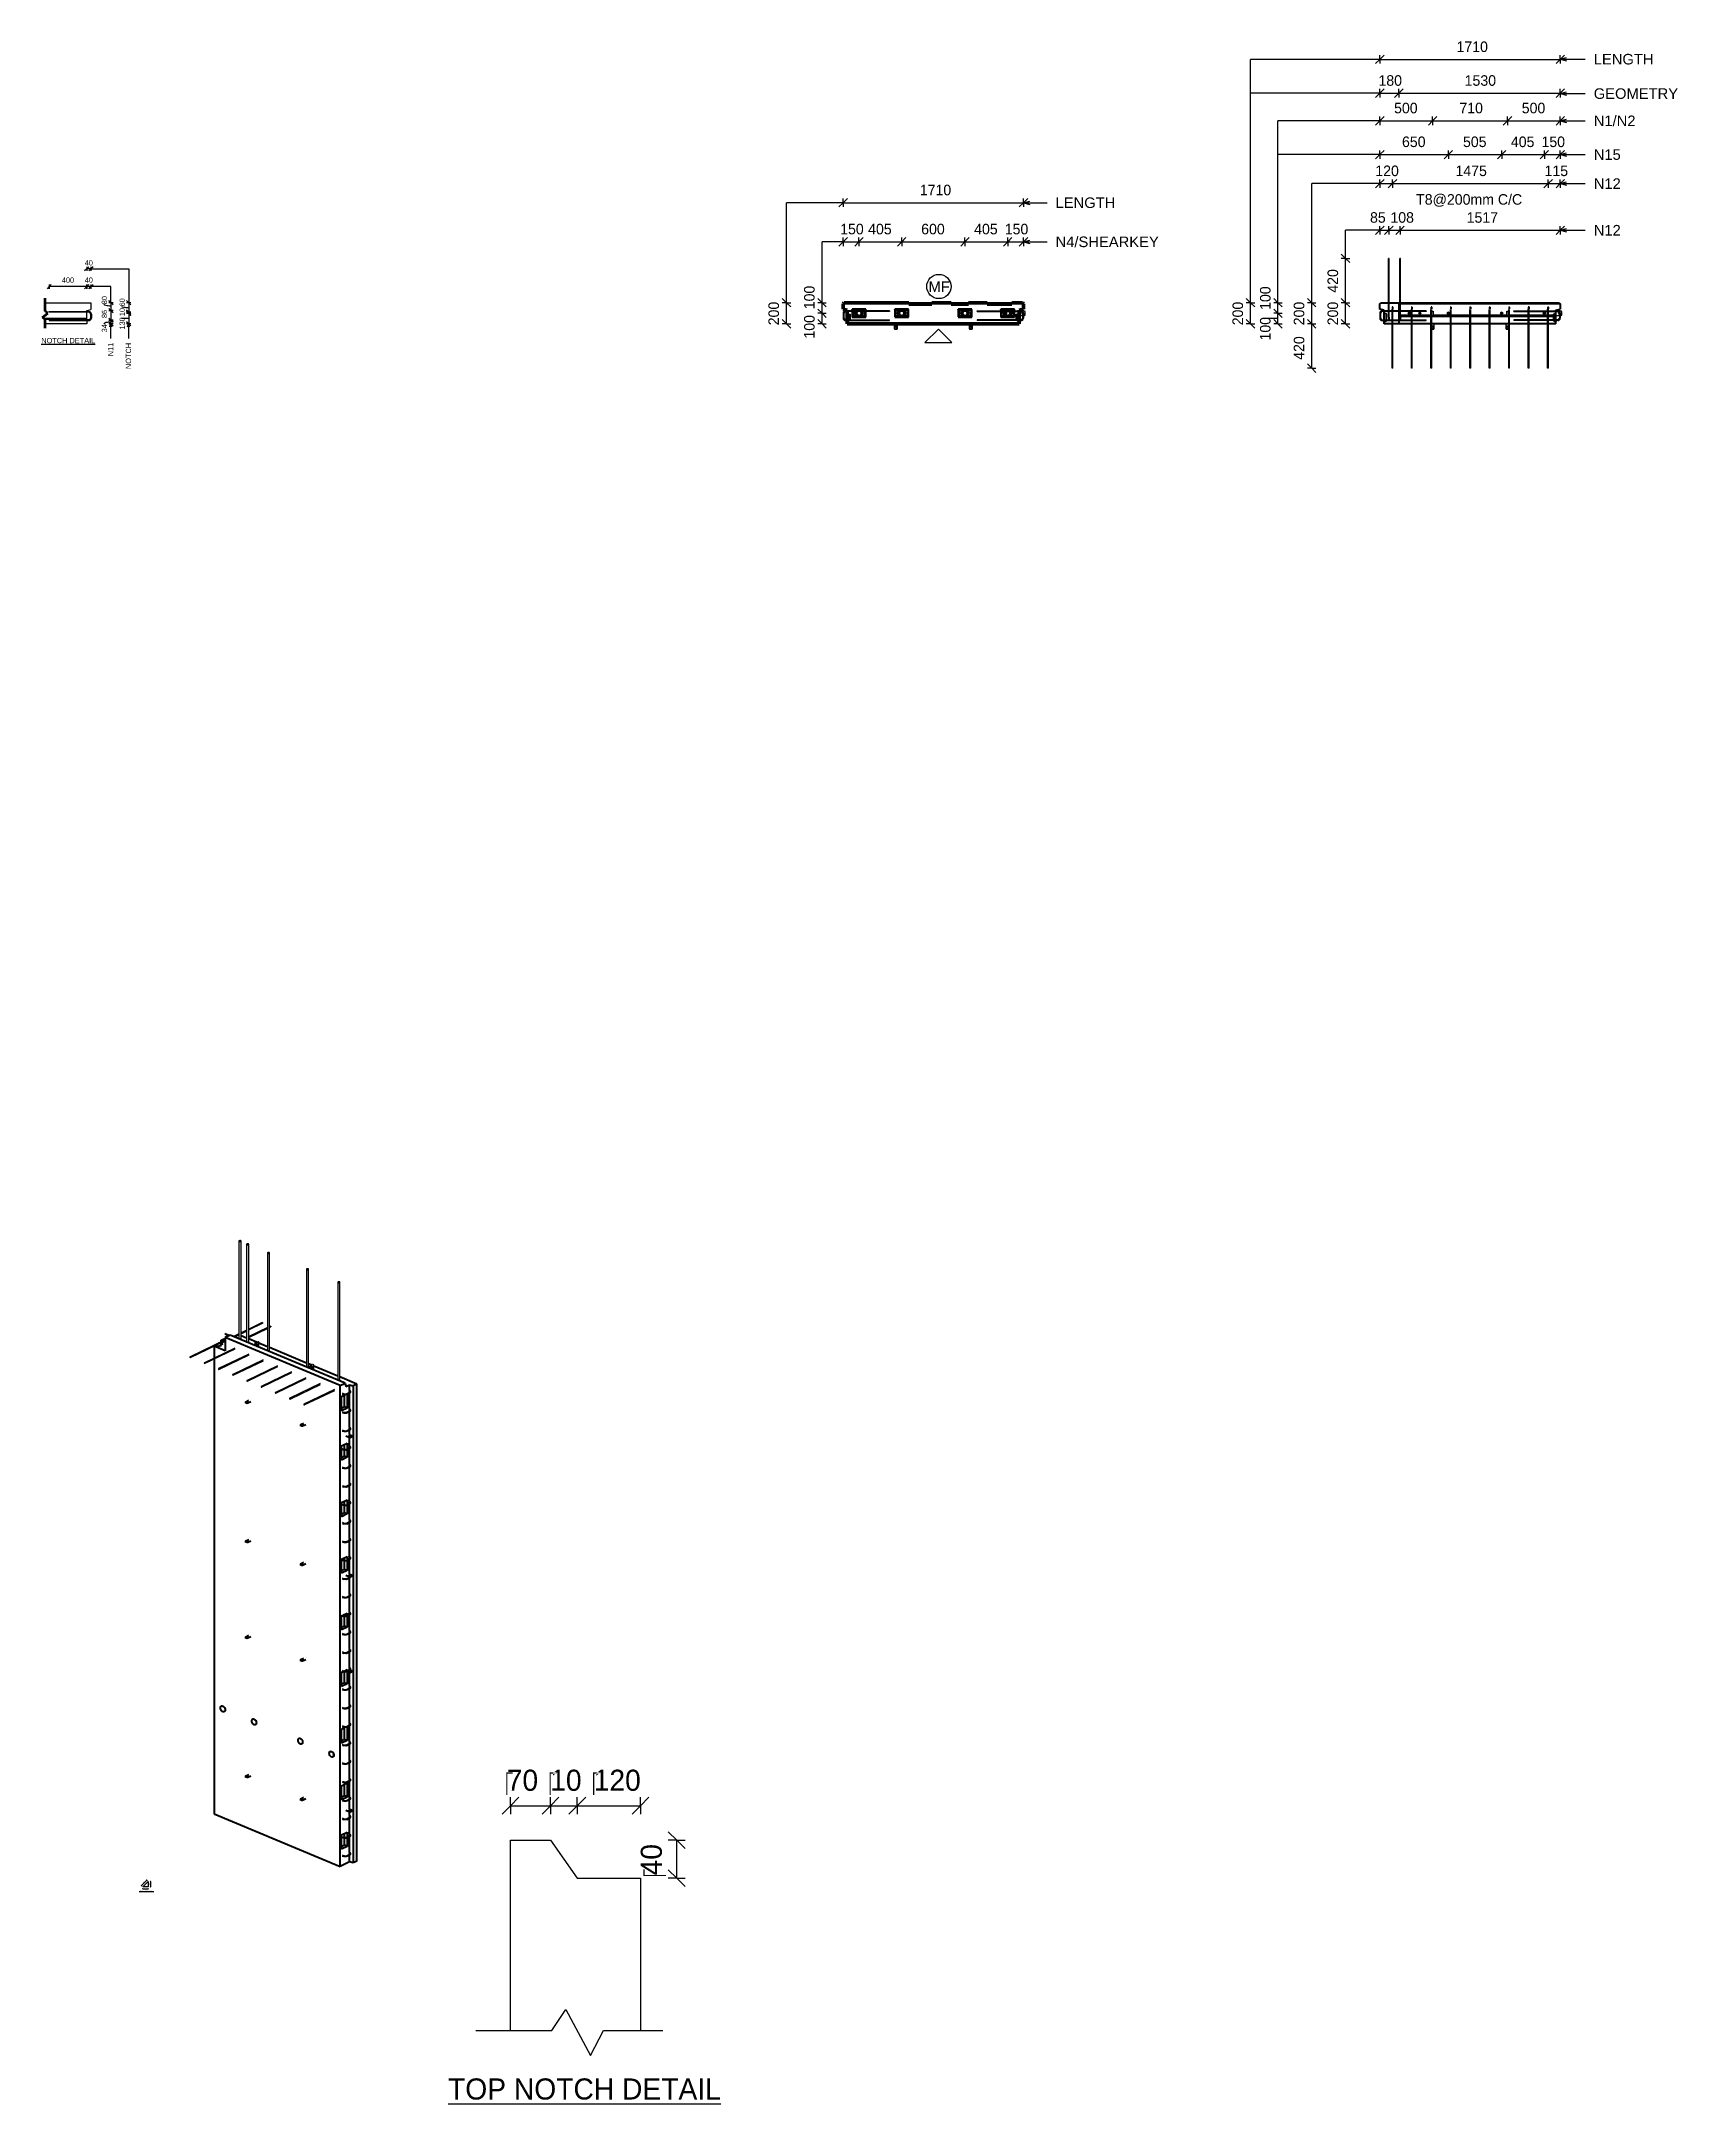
# Model space of a CAD drawing. Header units: millimetres. Extents: x -2992 to 12519, y 1067 to 20613.
import ezdxf

# ---------------------------------------------------------------- set-up
doc = ezdxf.new("R2010")
doc.units = ezdxf.units.MM
doc.linetypes.add('Dash', pattern=[6.36, 3.18, -3.18])
for name, color, linetype, lineweight in [('A-ANNO-DIMS', 211, 'Continuous', 9), ('A-ANNO-DIMS-3', 211, 'Continuous', 9), ('A-ANNO-DIMS-40', 211, 'Continuous', 9), ('A-ANNO-DIMS-80', 211, 'Continuous', 9), ('A-DETL', 90, 'Continuous', 18), ('A-DETL-MBND', 5, 'Continuous', 18), ('A-DETL-THIN', 151, 'Continuous', 18), ('A-GENM', 13, 'Continuous', 18), ('A-WALL', 113, 'Continuous', 25), ('A-WALL-HDLN', 110, 'Dash', 25), ('G-ANNO-TEXT', 231, 'Continuous', 9), ('S-RBAR', 171, 'Continuous', 18)]:
    doc.layers.add(name, color=color, linetype=linetype, lineweight=lineweight)
doc.styles.add('Arial', font='arial.ttf', dxfattribs={"height": 50})
doc.styles.add('Arial_1', font='arial.ttf', dxfattribs={"height": 7.5})
doc.styles.add('Arial_2', font='arial.ttf', dxfattribs={"height": 100})
doc.styles.add('Nirmala UI Semilight', font='NirmalaS.ttf', dxfattribs={"height": 50})
doc.styles.add('Nirmala UI Semilight_1', font='NirmalaS.ttf', dxfattribs={"height": 7.5})
doc.styles.add('Nirmala UI Semilight_2', font='NirmalaS.ttf', dxfattribs={"height": 200})
doc.styles.add('Nirmala UI Semilight_3', font='NirmalaS.ttf', dxfattribs={"height": 200})
doc.styles.add('Nirmala UI Semilight_4', font='NirmalaS.ttf', dxfattribs={"height": 100})
doc.dimstyles.new('Arrow_Filled_-_2_5_NI_UI', dxfattribs={"dimscale": 304.8, "dimtxt": 7.85523, "dimasz": 0.019685, "dimexe": 0.009843, "dimexo": 0.0625, "dimgap": 0.009843, "dimtad": 1, "dimdec": 4, "dimzin": 0, "dimdsep": 46, "dimtxsty": 'Nirmala UI Semilight_1', "dimblk1": 'OBLIQUE', "dimblk2": 'OBLIQUE', "dimsah": 1, "dimcen": 0.09, "dimazin": 0, "dimtfac": 1, "dimtdec": 4, "dimtix": 1, "dimtmove": 0, "dimatfit": 3, "dimfxl": 0.009843, "dimfxlon": 1, "dimtvp": 1, "dimtolj": 1, "dimtzin": 0, "dimarcsym": 2})
doc.dimstyles.new('Arrow_Filled_-_2_5_NI_UI_1', dxfattribs={"dimscale": 304.8, "dimtxt": 209.472789, "dimasz": 0.524934, "dimexe": 0.262467, "dimexo": 0.0625, "dimgap": 0.262467, "dimtad": 1, "dimdec": 4, "dimzin": 0, "dimdsep": 46, "dimtxsty": 'Nirmala UI Semilight_2', "dimblk1": 'OBLIQUE', "dimblk2": 'OBLIQUE', "dimsah": 1, "dimcen": 0.09, "dimazin": 0, "dimtfac": 1, "dimtdec": 4, "dimtix": 1, "dimtmove": 2, "dimatfit": 3, "dimfxl": 0.262467, "dimfxlon": 1, "dimtvp": 1, "dimtolj": 1, "dimtzin": 0, "dimarcsym": 2})
doc.dimstyles.new('Arrow_Filled_-_2_5_NI_UI_2', dxfattribs={"dimscale": 304.8, "dimtxt": 209.472789, "dimasz": 0.524934, "dimexe": 0.262467, "dimexo": 0.0625, "dimgap": 0.262467, "dimtad": 1, "dimdec": 4, "dimzin": 0, "dimdsep": 46, "dimtxsty": 'Nirmala UI Semilight_2', "dimblk1": 'OBLIQUE', "dimblk2": 'OBLIQUE', "dimsah": 1, "dimcen": 0.09, "dimazin": 0, "dimtfac": 1, "dimtdec": 4, "dimtix": 1, "dimtmove": 0, "dimatfit": 3, "dimfxl": 0.262467, "dimfxlon": 1, "dimtvp": 1, "dimtolj": 1, "dimtzin": 0, "dimarcsym": 2})
doc.dimstyles.new('Arrow_Filled_-_2_5_NI_UI_3', dxfattribs={"dimscale": 304.8, "dimtxt": 104.736395, "dimasz": 0.262467, "dimexe": 0.131234, "dimexo": 0.0625, "dimgap": 0.131234, "dimtad": 1, "dimdec": 4, "dimzin": 0, "dimdsep": 46, "dimtxsty": 'Nirmala UI Semilight_4', "dimblk1": 'OBLIQUE', "dimblk2": 'OBLIQUE', "dimsah": 1, "dimcen": 0.09, "dimazin": 0, "dimtfac": 1, "dimtdec": 4, "dimtix": 1, "dimtmove": 0, "dimatfit": 3, "dimfxl": 0.131234, "dimfxlon": 1, "dimtvp": 1, "dimtolj": 1, "dimtzin": 0, "dimarcsym": 2})
doc.dimstyles.new('Arrow_Filled_-_2_5_NI_UI_4', dxfattribs={"dimscale": 304.8, "dimtxt": 104.736395, "dimasz": 0.262467, "dimexe": 0.131234, "dimexo": 0.0625, "dimgap": 0.131234, "dimtad": 1, "dimdec": 4, "dimzin": 0, "dimdsep": 46, "dimtxsty": 'Nirmala UI Semilight_4', "dimblk1": 'OBLIQUE', "dimblk2": 'OBLIQUE', "dimsah": 1, "dimcen": 0.09, "dimazin": 0, "dimtfac": 1, "dimtdec": 4, "dimtix": 1, "dimtmove": 2, "dimatfit": 3, "dimfxl": 0.131234, "dimfxlon": 1, "dimtvp": 1, "dimtolj": 1, "dimtzin": 0, "dimarcsym": 2})
doc.dimstyles.new('Arrow_Filled_-_2_5_NI_UI_5', dxfattribs={"dimscale": 304.8, "dimtxt": 104.736395, "dimasz": 0.262467, "dimexe": 0.131234, "dimexo": 0.0625, "dimgap": 0.131234, "dimtad": 1, "dimdec": 4, "dimzin": 0, "dimdsep": 46, "dimtxsty": 'Nirmala UI Semilight_4', "dimblk1": 'OBLIQUE', "dimblk2": 'OBLIQUE', "dimsah": 1, "dimcen": 0.09, "dimazin": 0, "dimtfac": 1, "dimtdec": 4, "dimtix": 1, "dimtmove": 1, "dimatfit": 3, "dimfxl": 0.131234, "dimfxlon": 1, "dimtvp": 1, "dimtolj": 1, "dimtzin": 0, "dimarcsym": 2})

msp = doc.modelspace()

# ---------------------------------------------------------------- texts
at = {"layer": 'G-ANNO-TEXT', "color": 7, "attachment_point": 1}
for s, insert, char_height, width, style in [('LENGTH', (11722.28793, 20493.01557), 100, 686.2445, 'Arial_2'), ('GEOMETRY', (11722.28793, 20166.74155), 100, 965.23175, 'Arial_2'), ('N1/N2', (11722.28793, 19909.03169), 100, 477.80575, 'Arial_2'), ('N15', (11722.28793, 19589.03169), 100, 307.848, 'Arial_2'), ('N12', (11722.28793, 19314.03169), 100, 307.848, 'Arial_2'), ('LENGTH', (6621.6108, 19132.72528), 100, 686.2445, 'Arial_2'), ('N4/SHEARKEY', (6621.6108, 18762.26486), 100, 1180.084, 'Arial_2'), ('N12', (11722.28793, 18872.00571), 100, 307.848, 'Arial_2'), ('400', (-2796.32511, 18374.43991), 50, 136.286875, 'Nirmala UI Semilight'), ('40', (-2579.75821, 18537.9943), 50, 91.392375, 'Nirmala UI Semilight'), ('40', (-2579.75821, 18374.43991), 50, 91.392375, 'Nirmala UI Semilight'), ('MF', (5417.38142, 18337.22673), 100, 240.50625, 'Arial_2'), ('\\LNOTCH DETAIL', (-2992.11885, 17801.32875), 50, 622.1095, 'Arial'), ('\\LTYPICAL CHAMFER DETAIL', (-2062.78571, 3087.48198), 7.5, 166.9113375, 'Arial_1'), ('\\LTOP NOTCH DETAIL', (863.46758, 1307.16895), 200, 2975.864, 'Nirmala UI Semilight_3')]:
    msp.add_mtext(s, dxfattribs=dict(at, insert=insert, char_height=char_height, width=width, style=style))
at = {"layer": 'G-ANNO-TEXT', "color": 7, "char_height": 50, "attachment_point": 1, "rotation": 90}
for s, insert, width, style in [('80', (-2418.18296, 18120.89979), 89.789, 'Nirmala UI Semilight'), ('86', (-2418.18296, 17989.83049), 89.789, 'Nirmala UI Semilight'), ('60', (-2249.84015, 18100.51088), 89.789, 'Nirmala UI Semilight'), ('10', (-2249.84015, 18008.05743), 76.962, 'Nirmala UI Semilight'), ('130', (-2249.84015, 17881.70469), 121.8565, 'Nirmala UI Semilight'), ('34', (-2418.18296, 17854.64001), 91.392375, 'Nirmala UI Semilight'), ('N11', (-2358.95158, 17627.56958), 153.924, 'Arial'), ('NOTCH', (-2190.60877, 17505.96958), 301.4345, 'Arial')]:
    msp.add_mtext(s, dxfattribs=dict(at, insert=insert, width=width, style=style))

# ---------------------------------------------------------------- blocks, each defined once
blk = doc.blocks.new('Rebar Bar - Part 1814174108-431004-3D Ortho')
at = {"layer": 'S-RBAR'}
for p, q in [((15039, 8976), (15039, 8049)), ((15059, 8041), (15059, 8976))]:
    blk.add_line(p, q, dxfattribs=at)
for points in [[(15042, 8979, 0), (15040, 8978, 0), (15039, 8977, 0), (15039, 8976, 0), (15040, 8975, 0), (15041, 8973, 0), (15042, 8973, 0), (15044, 8972, 0), (15047, 8971, 0), (15049, 8971, 0), (15052, 8972, 0), (15054, 8972, 0), (15056, 8973, 0)], [(15056, 8973, 0), (15058, 8974, 0), (15059, 8975, 0), (15059, 8976, 0), (15059, 8977, 0), (15058, 8978, 0), (15056, 8979, 0), (15054, 8980, 0), (15051, 8980, 0), (15049, 8980, 0), (15046, 8980, 0), (15044, 8980, 0), (15042, 8979, 0)]]:
    blk.add_polyline3d(points, dxfattribs=at)
blk = doc.blocks.new('Rebar Bar - Part 3166313199-431004-3D Ortho')
at = {"layer": 'S-RBAR'}
for p, q in [((15436, 7821), (15450, 7815)), ((15453, 7822), (15439, 7828))]:
    blk.add_line(p, q, dxfattribs=at)
blk = doc.blocks.new('Rebar Bar - Part 2227165887-431004-3D Ortho')
at = {"layer": 'S-RBAR'}
for points in [[(15454, 7803, 0), (15460, 7808, 0), (15461, 7816, 0), (15455, 7822, 0), (15453, 7822, 0)], [(15450, 7810, 0), (15454, 7812, 0), (15453, 7813, 0), (15450, 7815, 0)]]:
    blk.add_polyline3d(points, dxfattribs=at)
blk = doc.blocks.new('Rebar Bar - Part 981547073-431004-3D Ortho')
at = {"layer": 'S-RBAR'}
for p, q in [((15450, 7810), (15419, 7795)), ((15423, 7787), (15454, 7803))]:
    blk.add_line(p, q, dxfattribs=at)
blk = doc.blocks.new('Rebar Bar - Part 2227165887-V1-3D Ortho')
at = {"layer": 'S-RBAR'}
for points in [[(15423, 7787, 0), (15411, 7784, 0), (15398, 7785, 0), (15391, 7787, 0)], [(15419, 7795, 0), (15411, 7792, 0), (15400, 7793, 0), (15394, 7794, 0)]]:
    blk.add_polyline3d(points, dxfattribs=at)
blk = doc.blocks.new('Rebar Bar - Part 3131074535-431004-3D Ortho')
at = {"layer": 'S-RBAR'}
for p, q in [((15378, 7792), (15391, 7787)), ((15394, 7794), (15381, 7800))]:
    blk.add_line(p, q, dxfattribs=at)
blk = doc.blocks.new('Rebar Bar - Part 3131074535-V2-3D Ortho')
at = {"layer": 'S-RBAR'}
for p, q in [((15394, 7269), (15371, 7278)), ((15371, 7270), (15391, 7262))]:
    blk.add_line(p, q, dxfattribs=at)
blk = doc.blocks.new('Rebar Bar - Part 3131074535-V3-3D Ortho')
at = {"layer": 'S-RBAR'}
for p, q in [((15378, 6392), (15391, 6386)), ((15394, 6393), (15381, 6399))]:
    blk.add_line(p, q, dxfattribs=at)
blk = doc.blocks.new('Rebar Bar - Part 2227165887-V4-3D Ortho')
at = {"layer": 'S-RBAR'}
blk.add_polyline3d([(15454, 6051, 0), (15460, 6056, 0), (15460, 6058, 0)], dxfattribs=at)
blk = doc.blocks.new('Rebar Bar - Part 981547073-V5-3D Ortho')
at = {"layer": 'S-RBAR'}
for p, q in [((15447, 6057), (15419, 6043)), ((15423, 6036), (15454, 6051))]:
    blk.add_line(p, q, dxfattribs=at)
blk = doc.blocks.new('Rebar Bar - Part 3131074535-V6-3D Ortho')
at = {"layer": 'S-RBAR'}
for p, q in [((15374, 5693), (15391, 5686)), ((15394, 5693), (15381, 5698))]:
    blk.add_line(p, q, dxfattribs=at)
blk = doc.blocks.new('Rebar Bar - Part 3166313199-V7-3D Ortho')
at = {"layer": 'S-RBAR'}
for p, q in [((15436, 5544), (15450, 5539)), ((15453, 5546), (15439, 5552))]:
    blk.add_line(p, q, dxfattribs=at)
blk = doc.blocks.new('Rebar Bar - Part 3131074535-V8-3D Ortho')
at = {"layer": 'S-RBAR'}
for p, q in [((15378, 3415), (15391, 3409)), ((15394, 3416), (15381, 3422))]:
    blk.add_line(p, q, dxfattribs=at)
blk = doc.blocks.new('RR spread anchor face based - RR-SA-2_5-150-1726819-3D Ortho')
at = {"layer": 'A-GENM'}
for p, q in [((14460, 7720), (14459, 7717)), ((14459, 7717), (14477, 7710)), ((14459, 7717), (14459, 7708)), ((14477, 7701), (14459, 7708)), ((14491, 7734), (14460, 7720)), ((14473, 7721), (14477, 7723)), ((14477, 7710), (14482, 7710)), ((14477, 7710), (14477, 7701)), ((14482, 7702), (14477, 7701)), ((14482, 7710), (14513, 7725)), ((14513, 7716), (14482, 7702)), ((14482, 7710), (14482, 7702)), ((14487, 7718), (14483, 7716))]:
    blk.add_line(p, q, dxfattribs=at)
for points in [[(14471, 7719, 0), (14472, 7720, 0), (14473, 7721, 0)], [(14483, 7716, 0), (14482, 7716, 0), (14480, 7715, 0), (14478, 7715, 0), (14477, 7715, 0), (14475, 7716, 0), (14473, 7716, 0), (14472, 7717, 0), (14472, 7718, 0), (14471, 7718, 0)], [(14477, 7723, 0), (14479, 7723, 0), (14480, 7723, 0), (14482, 7724, 0), (14484, 7723, 0), (14486, 7723, 0), (14487, 7723, 0), (14488, 7722, 0), (14489, 7721, 0), (14489, 7721, 0), (14489, 7720, 0), (14488, 7719, 0), (14487, 7718, 0)]]:
    blk.add_polyline3d(points, dxfattribs=at)
blk = doc.blocks.new('RR spread anchor face based - RR-SA-2_5-150-V9-3D Ortho')
at = {"layer": 'A-GENM'}
for p, q in [((14980, 3957), (14978, 3954)), ((14978, 3954), (14996, 3947)), ((14978, 3954), (14978, 3945)), ((14996, 3938), (14978, 3945)), ((15010, 3971), (14980, 3957)), ((14993, 3958), (14997, 3960)), ((14996, 3947), (15001, 3948)), ((14996, 3947), (14996, 3938)), ((15001, 3939), (14996, 3938)), ((15001, 3948), (15032, 3962)), ((15032, 3953), (15001, 3939)), ((15001, 3948), (15001, 3939)), ((15007, 3955), (15003, 3954))]:
    blk.add_line(p, q, dxfattribs=at)
for points in [[(14991, 3956, 0), (14991, 3957, 0), (14993, 3958, 0)], [(15003, 3954, 0), (15001, 3953, 0), (15000, 3953, 0), (14998, 3953, 0), (14996, 3953, 0), (14994, 3953, 0), (14993, 3953, 0), (14992, 3954, 0), (14991, 3955, 0), (14991, 3956, 0)], [(14997, 3960, 0), (14998, 3960, 0), (15000, 3961, 0), (15001, 3961, 0), (15003, 3961, 0), (15005, 3960, 0), (15007, 3960, 0), (15008, 3959, 0), (15008, 3959, 0), (15009, 3958, 0), (15009, 3957, 0), (15008, 3956, 0), (15007, 3955, 0)]]:
    blk.add_polyline3d(points, dxfattribs=at)
blk = doc.blocks.new('RR spread anchor face based - RR-SA-3_0-200-1726827-3D Ortho')
at = {"layer": 'A-GENM'}
for p, q in [((15412, 7399), (15449, 7384)), ((15449, 7375), (15412, 7390)), ((15476, 7397), (15440, 7412)), ((15444, 7393), (15441, 7394)), ((15449, 7384), (15454, 7383)), ((15449, 7375), (15449, 7384)), ((15454, 7374), (15449, 7375)), ((15453, 7400), (15456, 7399)), ((15454, 7383), (15478, 7395)), ((15478, 7386), (15454, 7374)), ((15454, 7374), (15454, 7383)), ((15478, 7395), (15476, 7397)), ((15478, 7386), (15478, 7395))]:
    blk.add_line(p, q, dxfattribs=at)
for points in [[(15438, 7398, 0), (15439, 7399, 0), (15440, 7400, 0), (15442, 7400, 0), (15444, 7401, 0), (15447, 7401, 0), (15449, 7401, 0), (15451, 7400, 0), (15453, 7400, 0)], [(15441, 7394, 0), (15439, 7395, 0), (15438, 7396, 0), (15438, 7397, 0)], [(15456, 7399, 0), (15457, 7398, 0), (15458, 7397, 0), (15459, 7396, 0), (15459, 7395, 0), (15458, 7394, 0), (15456, 7393, 0), (15455, 7392, 0), (15452, 7392, 0), (15450, 7392, 0), (15448, 7392, 0), (15446, 7392, 0), (15444, 7393, 0)], [(15450, 7392, 0), (15449, 7392, 0), (15447, 7392, 0)]]:
    blk.add_polyline3d(points, dxfattribs=at)
blk = doc.blocks.new('RR spread anchor face based - RR-SA-3_0-200-V10-3D Ortho')
at = {"layer": 'A-GENM'}
for p, q in [((15407, 5165), (15400, 5168)), ((15410, 5173), (15421, 5169)), ((15449, 5148), (15420, 5160)), ((15430, 5165), (15449, 5157)), ((15448, 5182), (15439, 5185)), ((15444, 5166), (15441, 5167)), ((15449, 5157), (15454, 5156)), ((15449, 5148), (15449, 5157)), ((15454, 5147), (15449, 5148)), ((15453, 5173), (15456, 5172)), ((15454, 5156), (15478, 5168)), ((15478, 5159), (15454, 5147)), ((15454, 5147), (15454, 5156)), ((15476, 5170), (15457, 5178)), ((15478, 5168), (15476, 5170)), ((15478, 5159), (15478, 5168))]:
    blk.add_line(p, q, dxfattribs=at)
for points in [[(15441, 5167, 0), (15439, 5168, 0), (15438, 5168, 0)], [(15456, 5172, 0), (15457, 5171, 0), (15458, 5170, 0), (15459, 5169, 0), (15459, 5168, 0), (15458, 5167, 0), (15456, 5166, 0), (15455, 5165, 0), (15452, 5165, 0), (15450, 5165, 0), (15448, 5165, 0), (15446, 5165, 0), (15444, 5166, 0)], [(15450, 5165, 0), (15449, 5165, 0), (15447, 5165, 0)], [(15450, 5174, 0), (15451, 5173, 0), (15453, 5173, 0)]]:
    blk.add_polyline3d(points, dxfattribs=at)
blk = doc.blocks.new('Rebar Bar - Part 1386382727-431004-3D Ortho')
at = {"layer": 'S-RBAR'}
for p, q in [((15335, 8852), (15335, 7926)), ((15355, 7918), (15355, 8852))]:
    blk.add_line(p, q, dxfattribs=at)
for points in [[(15338, 8855, 0), (15337, 8854, 0), (15336, 8853, 0), (15335, 8852, 0), (15336, 8851, 0), (15337, 8850, 0), (15339, 8849, 0), (15341, 8848, 0), (15343, 8848, 0), (15346, 8848, 0), (15348, 8848, 0), (15351, 8849, 0), (15353, 8849, 0)], [(15353, 8849, 0), (15354, 8850, 0), (15355, 8851, 0), (15355, 8852, 0), (15355, 8854, 0), (15354, 8855, 0), (15352, 8856, 0), (15350, 8856, 0), (15348, 8857, 0), (15345, 8857, 0), (15342, 8857, 0), (15340, 8856, 0), (15338, 8855, 0)]]:
    blk.add_polyline3d(points, dxfattribs=at)
blk = doc.blocks.new('Rebar Bar - Part 125078147-431004-3D Ortho')
at = {"layer": 'S-RBAR'}
for p, q in [((14399, 9243), (14399, 8316)), ((14419, 8308), (14419, 9243))]:
    blk.add_line(p, q, dxfattribs=at)
for points in [[(14402, 9246, 0), (14400, 9245, 0), (14399, 9244, 0), (14399, 9243, 0), (14399, 9241, 0), (14400, 9240, 0), (14402, 9239, 0), (14404, 9239, 0), (14407, 9238, 0), (14409, 9238, 0), (14412, 9238, 0), (14414, 9239, 0), (14416, 9240, 0)], [(14416, 9240, 0), (14418, 9241, 0), (14419, 9242, 0), (14419, 9243, 0), (14419, 9244, 0), (14417, 9245, 0), (14416, 9246, 0), (14414, 9247, 0), (14411, 9247, 0), (14409, 9247, 0), (14406, 9247, 0), (14404, 9246, 0), (14402, 9246, 0)]]:
    blk.add_polyline3d(points, dxfattribs=at)
blk = doc.blocks.new('Rebar Bar - Part 2117859540-431004-3D Ortho')
at = {"layer": 'S-RBAR'}
for p, q in [((14268, 8306), (13936, 8146)), ((13939, 8139), (14268, 8297))]:
    blk.add_line(p, q, dxfattribs=at)
for points in [[(13940, 8142, 0), (13940, 8143, 0), (13940, 8144, 0), (13939, 8145, 0), (13939, 8145, 0), (13938, 8146, 0), (13937, 8146, 0), (13937, 8147, 0), (13936, 8147, 0), (13935, 8146, 0), (13935, 8146, 0), (13935, 8145, 0), (13934, 8144, 0)], [(13934, 8144, 0), (13935, 8143, 0), (13935, 8142, 0), (13935, 8141, 0), (13936, 8140, 0), (13937, 8140, 0), (13937, 8139, 0), (13938, 8139, 0), (13939, 8139, 0), (13939, 8139, 0), (13940, 8140, 0), (13940, 8141, 0), (13940, 8142, 0)]]:
    blk.add_polyline3d(points, dxfattribs=at)
blk = doc.blocks.new('Rebar Bar - Part 2117859540-V11-3D Ortho')
at = {"layer": 'S-RBAR'}
for p, q in [((14359, 8229), (14071, 8090)), ((14074, 8083), (14362, 8221))]:
    blk.add_line(p, q, dxfattribs=at)
for points in [[(14075, 8085, 0), (14075, 8086, 0), (14075, 8087, 0), (14074, 8088, 0), (14074, 8089, 0), (14073, 8090, 0), (14072, 8090, 0), (14072, 8090, 0), (14071, 8090, 0), (14070, 8090, 0), (14070, 8089, 0), (14069, 8089, 0), (14069, 8088, 0)], [(14069, 8088, 0), (14069, 8087, 0), (14070, 8086, 0), (14070, 8085, 0), (14071, 8084, 0), (14072, 8083, 0), (14072, 8083, 0), (14073, 8083, 0), (14074, 8083, 0), (14074, 8083, 0), (14075, 8084, 0), (14075, 8085, 0), (14075, 8085, 0)]]:
    blk.add_polyline3d(points, dxfattribs=at)
blk = doc.blocks.new('Rebar Bar - Part 2117859540-V12-3D Ortho')
at = {"layer": 'S-RBAR'}
for p, q in [((14493, 8172), (14205, 8034)), ((14209, 8027), (14497, 8165))]:
    blk.add_line(p, q, dxfattribs=at)
for points in [[(14210, 8029, 0), (14210, 8030, 0), (14210, 8031, 0), (14209, 8032, 0), (14209, 8033, 0), (14208, 8034, 0), (14207, 8034, 0), (14206, 8034, 0), (14206, 8034, 0), (14205, 8034, 0), (14205, 8033, 0), (14204, 8033, 0), (14204, 8032, 0)], [(14204, 8032, 0), (14204, 8031, 0), (14205, 8030, 0), (14205, 8029, 0), (14206, 8028, 0), (14206, 8027, 0), (14207, 8027, 0), (14208, 8027, 0), (14209, 8027, 0), (14209, 8027, 0), (14210, 8028, 0), (14210, 8028, 0), (14210, 8029, 0)]]:
    blk.add_polyline3d(points, dxfattribs=at)
blk = doc.blocks.new('Rebar Bar - Part 551789145-431004-3D Ortho')
at = {"layer": 'S-RBAR'}
for p, q in [((14223, 8259), (14223, 8244)), ((14231, 8244), (14231, 8259))]:
    blk.add_line(p, q, dxfattribs=at)
blk = doc.blocks.new('Rebar Bar - Part 2227165887-V13-3D Ortho')
at = {"layer": 'S-RBAR'}
for points in [[(14229, 8279, 0), (14224, 8267, 0), (14223, 8259, 0)], [(14242, 8280, 0), (14236, 8274, 0), (14231, 8264, 0), (14231, 8259, 0)]]:
    blk.add_polyline3d(points, dxfattribs=at)
blk = doc.blocks.new('Rebar Bar - Part 2554728756-431004-3D Ortho')
at = {"layer": 'S-RBAR'}
for p, q in [((14619, 8470), (14492, 8409)), ((14492, 8400), (14623, 8463)), ((14242, 8280), (14268, 8292)), ((14399, 8364), (14346, 8338)), ((14397, 8354), (14399, 8355)), ((14472, 8399), (14419, 8374)), ((14419, 8365), (14472, 8390))]:
    blk.add_line(p, q, dxfattribs=at)
for points in [[(14619, 8470, 0), (14619, 8470, 0), (14620, 8470, 0), (14621, 8470, 0), (14622, 8469, 0), (14622, 8469, 0), (14623, 8468, 0), (14623, 8467, 0), (14624, 8466, 0), (14624, 8465, 0)], [(14624, 8465, 0), (14624, 8464, 0), (14623, 8463, 0), (14623, 8463, 0), (14622, 8462, 0)]]:
    blk.add_polyline3d(points, dxfattribs=at)
blk = doc.blocks.new('Rebar Bar - Part 2554728756-V14-3D Ortho')
at = {"layer": 'S-RBAR'}
for p, q in [((14670, 8423), (14492, 8338)), ((14492, 8329), (14670, 8415)), ((14698, 8437), (14690, 8433)), ((14690, 8424), (14701, 8430)), ((14472, 8329), (14466, 8326))]:
    blk.add_line(p, q, dxfattribs=at)
for points in [[(14698, 8437, 0), (14698, 8437, 0), (14699, 8437, 0), (14700, 8437, 0), (14700, 8436, 0), (14701, 8436, 0), (14702, 8435, 0), (14702, 8434, 0), (14702, 8433, 0), (14702, 8432, 0)], [(14702, 8432, 0), (14702, 8431, 0), (14702, 8430, 0), (14702, 8430, 0), (14701, 8430, 0)]]:
    blk.add_polyline3d(points, dxfattribs=at)
blk = doc.blocks.new('Rebar Bar - Part 3790471008-431004-3D Ortho')
at = {"layer": 'S-RBAR'}
for p, q in [((14270, 8358), (14302, 8345)), ((14312, 8349), (14273, 8366))]:
    blk.add_line(p, q, dxfattribs=at)
for points in [[(14268, 8361, 0), (14268, 8362, 0), (14269, 8363, 0), (14269, 8364, 0), (14270, 8365, 0), (14270, 8365, 0), (14271, 8366, 0), (14272, 8366, 0), (14272, 8366, 0), (14273, 8366, 0)], [(14270, 8358, 0), (14269, 8359, 0), (14269, 8359, 0), (14268, 8360, 0), (14268, 8361, 0)]]:
    blk.add_polyline3d(points, dxfattribs=at)
blk = doc.blocks.new('Rebar Bar - Part 2031897438-431004-3D Ortho')
at = {"layer": 'S-RBAR'}
blk.add_line((15299, 4366), (15287, 4371), dxfattribs=at)
blk = doc.blocks.new('RR spread anchor face based - RR-SA-4_0-180-1726831-3D Ortho')
at = {"layer": 'A-GENM'}
for p, q in [((14552, 8275), (14554, 8280)), ((14552, 8253), (14552, 8275)), ((14561, 8271), (14552, 8275)), ((14554, 8280), (14577, 8291)), ((14554, 8280), (14562, 8276)), ((14562, 8276), (14561, 8271)), ((14561, 8271), (14561, 8249)), ((14586, 8288), (14562, 8276)), ((14568, 8255), (14568, 8259)), ((14572, 8265), (14572, 8268)), ((14577, 8291), (14586, 8288)), ((14580, 8265), (14580, 8261)), ((14588, 8284), (14586, 8288)), ((14588, 8237), (14588, 8284))]:
    blk.add_line(p, q, dxfattribs=at)
for points in [[(14568, 8259, 0), (14568, 8261, 0), (14569, 8263, 0), (14570, 8266, 0), (14571, 8267, 0), (14573, 8269, 0), (14574, 8270, 0), (14576, 8270, 0), (14577, 8270, 0)], [(14580, 8261, 0), (14580, 8259, 0), (14580, 8257, 0), (14579, 8255, 0), (14577, 8253, 0), (14576, 8251, 0), (14574, 8250, 0), (14573, 8250, 0), (14571, 8250, 0), (14570, 8251, 0), (14569, 8252, 0), (14568, 8253, 0), (14568, 8255, 0)], [(14569, 8257, 0), (14570, 8258, 0), (14571, 8261, 0), (14571, 8263, 0), (14572, 8265, 0)], [(14578, 8270, 0), (14579, 8270, 0), (14580, 8269, 0), (14580, 8267, 0), (14580, 8265, 0)]]:
    blk.add_polyline3d(points, dxfattribs=at)
blk = doc.blocks.new('RR spread anchor face based - RR-SA-2_5-150-1726819-Elevation Top')
at = {"layer": 'A-GENM'}
for p, q in [((3094, 17935), (3094, 17890)), ((3094, 17890), (3096, 17885)), ((3096, 17885), (3121, 17885)), ((3102, 17901), (3102, 17907)), ((3116, 17907), (3116, 17901)), ((3121, 17885), (3124, 17890)), ((3124, 17890), (3124, 17935))]:
    blk.add_line(p, q, dxfattribs=at)
for centre, start, end in [((3109, 17907), 0, 180), ((3109, 17901), 180, 0)]:
    blk.add_arc(centre, 7, start, end, dxfattribs=at)
blk = doc.blocks.new('RR spread anchor face based - RR-SA-3_0-200-1726827-Elevation Top')
at = {"layer": 'A-GENM'}
for p, q in [((4140, 18035), (4159, 18035)), ((4159, 18015), (4148, 18015)), ((4159, 18051), (4159, 18035)), ((4159, 18051), (4159, 18015)), ((4159, 18035), (4159, 18015)), ((4159, 18015), (4189, 18015)), ((4279, 18015), (4311, 18015)), ((4329, 18055), (4308, 18055)), ((4311, 18026), (4308, 18026)), ((4319, 18015), (4329, 18015)), ((4334, 18053), (4329, 18055)), ((4329, 18015), (4334, 18018)), ((4334, 18018), (4334, 18053))]:
    blk.add_line(p, q, dxfattribs=at)
for centre, start, end in [((4308, 18035), 90, 270), ((4312, 18035), 325.337, 43.1233)]:
    blk.add_arc(centre, 9, start, end, dxfattribs=at)
blk = doc.blocks.new('RR spread anchor face based - RR-SA-2_5-150-1726819-Elevation Top1')
at = {"layer": 'A-GENM'}
for p, q in [((3102, 17901), (3102, 17907)), ((3102, 17885), (3121, 17885)), ((3116, 17907), (3116, 17901)), ((3121, 17885), (3124, 17890)), ((3124, 17890), (3124, 17935))]:
    blk.add_line(p, q, dxfattribs=at)
for centre, start, end in [((3109, 17907), 0, 180), ((3109, 17901), 180, 0)]:
    blk.add_arc(centre, 7, start, end, dxfattribs=at)
blk = doc.blocks.new('RR spread anchor face based - RR-SA-2_5-150-V15-Elevation Top1')
at = {"layer": 'A-GENM'}
for p, q in [((3804, 17935), (3804, 17890)), ((3804, 17890), (3806, 17885)), ((3806, 17885), (3831, 17885)), ((3812, 17901), (3812, 17907)), ((3826, 17907), (3826, 17901))]:
    blk.add_line(p, q, dxfattribs=at)
for centre, start, end in [((3819, 17907), 0, 180), ((3819, 17901), 180, 0)]:
    blk.add_arc(centre, 7, start, end, dxfattribs=at)
blk = doc.blocks.new('RR spread anchor face based - RR-SA-3_0-200-1726827-Elevation Top1')
at = {"layer": 'A-GENM'}
for p, q in [((4279, 18015), (4311, 18015)), ((4329, 18055), (4308, 18055)), ((4311, 18026), (4308, 18026)), ((4319, 18015), (4329, 18015)), ((4334, 18053), (4329, 18055)), ((4329, 18015), (4334, 18018)), ((4334, 18018), (4334, 18053))]:
    blk.add_line(p, q, dxfattribs=at)
for centre, start, end in [((4308, 18035), 90, 270), ((4312, 18035), 324.8168, 43.7744)]:
    blk.add_arc(centre, 9, start, end, dxfattribs=at)
blk = doc.blocks.new('RR spread anchor face based - RR-SA-4_0-180-1726831-Elevation Top1')
at = {"layer": 'A-GENM'}
for p, q in [((3103, 18053), (3103, 18055)), ((3103, 18055), (3115, 18055)), ((3103, 18018), (3103, 18053)), ((3103, 18053), (3115, 18053)), ((3103, 18015), (3103, 18018)), ((3103, 18018), (3115, 18018)), ((3115, 18015), (3103, 18015)), ((3115, 18055), (3115, 18053)), ((3115, 18053), (3115, 18018)), ((3115, 18018), (3115, 18015))]:
    blk.add_line(p, q, dxfattribs=at)
blk = doc.blocks.new('DIMBLOCK1-CHAMFER DETAIL')
at = {"layer": 'A-ANNO-DIMS-3'}
for p, q in [((-2029, 3105), (-2032, 3102)), ((-2029, 3105), (-2026, 3108)), ((-2029, 3105), (-2029, 3108)), ((-2029, 3105), (-1979, 3105)), ((-2029, 3105), (-2029, 3102)), ((-1979, 3105), (-1982, 3102)), ((-1979, 3105), (-1976, 3108)), ((-1979, 3105), (-1979, 3108)), ((-1979, 3105), (-1979, 3102))]:
    blk.add_line(p, q, dxfattribs=at)
at = {"layer": 'A-ANNO-DIMS-3', "color": 0, "insert": (-2009, 3118), "char_height": 7.5, "width": 11.65, "attachment_point": 1, "line_spacing_factor": 1.142579, "style": 'Nirmala UI Semilight_1'}
blk.add_mtext('\u202a10', dxfattribs=at)
blk = doc.blocks.new('_Oblique')
at = {"color": 0, "linetype": 'ByBlock', "lineweight": -2}
blk.add_line((-0.5, -0.5), (0.5, 0.5), dxfattribs=at)
blk = doc.blocks.new('DIMBLOCK2-CHAMFER DETAIL')
at = {"layer": 'A-ANNO-DIMS-3'}
for p, q in [((-1958, 3173), (-1961, 3176)), ((-1958, 3173), (-1961, 3173)), ((-1958, 3173), (-1958, 3123)), ((-1958, 3173), (-1955, 3170)), ((-1958, 3173), (-1955, 3173)), ((-1958, 3123), (-1961, 3126)), ((-1958, 3123), (-1961, 3123)), ((-1958, 3123), (-1955, 3120)), ((-1958, 3123), (-1955, 3123))]:
    blk.add_line(p, q, dxfattribs=at)
at = {"layer": 'A-ANNO-DIMS-3', "color": 0, "insert": (-1970, 3143), "char_height": 7.5, "width": 11.65, "attachment_point": 1, "rotation": 90, "line_spacing_factor": 1.142579, "style": 'Nirmala UI Semilight_1'}
blk.add_mtext('\u202a10', dxfattribs=at)
blk = doc.blocks.new('DIMBLOCK3-CHAMFER DETAIL')
at = {"layer": 'A-ANNO-DIMS-3'}
for p, q in [((-2041, 3135), (-2043, 3137)), ((-2041, 3135), (-1991, 3185)), ((-2041, 3135), (-2041, 3139)), ((-2041, 3135), (-2041, 3130)), ((-2041, 3135), (-2038, 3133)), ((-1991, 3185), (-1993, 3187)), ((-1991, 3185), (-1991, 3189)), ((-1991, 3185), (-1991, 3180)), ((-1991, 3185), (-1988, 3183))]:
    blk.add_line(p, q, dxfattribs=at)
at = {"layer": 'A-ANNO-DIMS-3', "color": 0, "insert": (-2028, 3165), "char_height": 7.5, "width": 11.83, "attachment_point": 1, "rotation": 45, "line_spacing_factor": 1.142579, "style": 'Nirmala UI Semilight_1'}
blk.add_mtext('\u202a14', dxfattribs=at)
blk = doc.blocks.new('DIMBLOCK4-TOP NOTCH DETAIL')
at = {"layer": 'A-ANNO-DIMS-80'}
for p, q in [((1455, 3892), (1535, 3972)), ((1455, 3892), (1455, 3972)), ((1835, 3892), (1915, 3972)), ((1835, 3892), (1835, 3972)), ((1455, 3892), (1375, 3812)), ((1455, 3892), (1835, 3892)), ((1455, 3892), (1455, 3812)), ((1835, 3892), (1755, 3812)), ((1835, 3892), (1835, 3812))]:
    blk.add_line(p, q, dxfattribs=at)
at = {"layer": 'A-ANNO-DIMS-80', "color": 0, "insert": (1420, 4233), "char_height": 200, "width": 356.48, "attachment_point": 1, "line_spacing_factor": 1.142579, "style": 'Nirmala UI Semilight_2'}
blk.add_mtext('\u202a70', dxfattribs=at)
blk = doc.blocks.new('DIMBLOCK5-TOP NOTCH DETAIL')
at = {"layer": 'A-ANNO-DIMS-80'}
for p, q in [((1835, 3892), (1915, 3972)), ((1835, 3892), (1835, 3972)), ((2088, 3892), (2168, 3972)), ((2088, 3892), (2088, 3972)), ((1835, 3892), (1755, 3812)), ((1835, 3892), (2088, 3892)), ((1835, 3892), (1835, 3812)), ((2088, 3892), (2008, 3812)), ((2088, 3892), (2088, 3812))]:
    blk.add_line(p, q, dxfattribs=at)
at = {"layer": 'A-ANNO-DIMS-80', "color": 0, "insert": (1832, 4233), "char_height": 200, "width": 310.78, "attachment_point": 1, "line_spacing_factor": 1.142579, "style": 'Nirmala UI Semilight_2'}
blk.add_mtext('\u202a10', dxfattribs=at)
blk = doc.blocks.new('DIMBLOCK6-TOP NOTCH DETAIL')
at = {"layer": 'A-ANNO-DIMS-80'}
for p, q in [((2088, 3892), (2168, 3972)), ((2088, 3892), (2088, 3972)), ((2688, 3892), (2768, 3972)), ((2688, 3892), (2688, 3972)), ((2088, 3892), (2008, 3812)), ((2088, 3892), (2688, 3892)), ((2088, 3892), (2088, 3812)), ((2688, 3892), (2608, 3812)), ((2688, 3892), (2688, 3812))]:
    blk.add_line(p, q, dxfattribs=at)
at = {"layer": 'A-ANNO-DIMS-80', "color": 0, "insert": (2244, 4233), "char_height": 200, "width": 493.59, "attachment_point": 1, "line_spacing_factor": 1.142579, "style": 'Nirmala UI Semilight_2'}
blk.add_mtext('\u202a120', dxfattribs=at)
blk = doc.blocks.new('DIMBLOCK7-TOP NOTCH DETAIL')
at = {"layer": 'A-ANNO-DIMS-80'}
for p, q in [((3031, 3565), (2951, 3645)), ((3031, 3565), (2951, 3565)), ((3031, 3205), (3031, 3565)), ((3031, 3565), (3111, 3485)), ((3031, 3565), (3111, 3565)), ((3031, 3205), (2951, 3285)), ((3031, 3205), (2951, 3205)), ((3031, 3205), (3111, 3125)), ((3031, 3205), (3111, 3205))]:
    blk.add_line(p, q, dxfattribs=at)
at = {"layer": 'A-ANNO-DIMS-80', "color": 0, "insert": (2690, 3231), "char_height": 200, "width": 370.2, "attachment_point": 1, "rotation": 90, "line_spacing_factor": 1.142579, "style": 'Nirmala UI Semilight_2'}
blk.add_mtext('\u202a40', dxfattribs=at)
blk = doc.blocks.new('DIMBLOCK8-Elevation Top')
at = {"layer": 'A-ANNO-DIMS-40'}
for p, q in [((4608, 19083), (4568, 19043)), ((4608, 19083), (4648, 19123)), ((4608, 19083), (4608, 19123)), ((4608, 19083), (6318, 19083)), ((4608, 19083), (4608, 19043)), ((6318, 19083), (6278, 19043)), ((6318, 19083), (6358, 19123)), ((6318, 19083), (6318, 19123)), ((6318, 19083), (6318, 19043))]:
    blk.add_line(p, q, dxfattribs=at)
at = {"layer": 'A-ANNO-DIMS-40', "color": 0, "insert": (5335, 19253), "char_height": 100, "width": 306.21, "attachment_point": 1, "line_spacing_factor": 1.142579, "style": 'Nirmala UI Semilight_4'}
blk.add_mtext('1710', dxfattribs=at)
blk = doc.blocks.new('DIMBLOCK9-Elevation Top')
at = {"layer": 'A-ANNO-DIMS-40'}
for p, q in [((4608, 18712), (4568, 18672)), ((4608, 18712), (4648, 18752)), ((4608, 18712), (4608, 18752)), ((4608, 18712), (4758, 18712)), ((4608, 18712), (4608, 18672)), ((4758, 18712), (4718, 18672)), ((4758, 18712), (4798, 18752)), ((4758, 18712), (4758, 18752)), ((4758, 18712), (4758, 18672))]:
    blk.add_line(p, q, dxfattribs=at)
at = {"layer": 'A-ANNO-DIMS-40', "color": 0, "insert": (4580, 18883), "char_height": 100, "width": 246.8, "attachment_point": 1, "line_spacing_factor": 1.142579, "style": 'Nirmala UI Semilight_4'}
blk.add_mtext('150', dxfattribs=at)
blk = doc.blocks.new('DIMBLOCK10-Elevation Top')
at = {"layer": 'A-ANNO-DIMS-40'}
for p, q in [((4758, 18712), (4718, 18672)), ((4758, 18712), (4798, 18752)), ((4758, 18712), (4758, 18752)), ((4758, 18712), (5163, 18712)), ((4758, 18712), (4758, 18672)), ((5163, 18712), (5123, 18672)), ((5163, 18712), (5203, 18752)), ((5163, 18712), (5163, 18752)), ((5163, 18712), (5163, 18672))]:
    blk.add_line(p, q, dxfattribs=at)
at = {"layer": 'A-ANNO-DIMS-40', "color": 0, "insert": (4845, 18883), "char_height": 100, "width": 276.5, "attachment_point": 1, "line_spacing_factor": 1.142579, "style": 'Nirmala UI Semilight_4'}
blk.add_mtext('405', dxfattribs=at)
blk = doc.blocks.new('DIMBLOCK11-Elevation Top')
at = {"layer": 'A-ANNO-DIMS-40'}
for p, q in [((5163, 18712), (5123, 18672)), ((5163, 18712), (5203, 18752)), ((5163, 18712), (5163, 18752)), ((5163, 18712), (5763, 18712)), ((5163, 18712), (5163, 18672)), ((5763, 18712), (5723, 18672)), ((5763, 18712), (5803, 18752)), ((5763, 18712), (5763, 18752)), ((5763, 18712), (5763, 18672))]:
    blk.add_line(p, q, dxfattribs=at)
at = {"layer": 'A-ANNO-DIMS-40', "color": 0, "insert": (5348, 18883), "char_height": 100, "width": 274.22, "attachment_point": 1, "line_spacing_factor": 1.142579, "style": 'Nirmala UI Semilight_4'}
blk.add_mtext('600', dxfattribs=at)
blk = doc.blocks.new('DIMBLOCK12-Elevation Top')
at = {"layer": 'A-ANNO-DIMS-40'}
for p, q in [((5763, 18712), (5723, 18672)), ((5763, 18712), (5803, 18752)), ((5763, 18712), (5763, 18752)), ((5763, 18712), (6168, 18712)), ((5763, 18712), (5763, 18672)), ((6168, 18712), (6128, 18672)), ((6168, 18712), (6208, 18752)), ((6168, 18712), (6168, 18752)), ((6168, 18712), (6168, 18672))]:
    blk.add_line(p, q, dxfattribs=at)
at = {"layer": 'A-ANNO-DIMS-40', "color": 0, "insert": (5850, 18883), "char_height": 100, "width": 276.5, "attachment_point": 1, "line_spacing_factor": 1.142579, "style": 'Nirmala UI Semilight_4'}
blk.add_mtext('405', dxfattribs=at)
blk = doc.blocks.new('DIMBLOCK13-Elevation Top')
at = {"layer": 'A-ANNO-DIMS-40'}
for p, q in [((6168, 18712), (6128, 18672)), ((6168, 18712), (6208, 18752)), ((6168, 18712), (6168, 18752)), ((6168, 18712), (6318, 18712)), ((6168, 18712), (6168, 18672)), ((6318, 18712), (6278, 18672)), ((6318, 18712), (6358, 18752)), ((6318, 18712), (6318, 18752)), ((6318, 18712), (6318, 18672))]:
    blk.add_line(p, q, dxfattribs=at)
at = {"layer": 'A-ANNO-DIMS-40', "color": 0, "insert": (6140, 18883), "char_height": 100, "width": 246.8, "attachment_point": 1, "line_spacing_factor": 1.142579, "style": 'Nirmala UI Semilight_4'}
blk.add_mtext('150', dxfattribs=at)
blk = doc.blocks.new('DIMBLOCK14-Elevation Top')
at = {"layer": 'A-ANNO-DIMS-40'}
for p, q in [((4071, 18135), (4031, 18175)), ((4071, 18135), (4031, 18135)), ((4071, 17935), (4071, 18135)), ((4071, 18135), (4111, 18095)), ((4071, 18135), (4111, 18135)), ((4071, 17935), (4031, 17975)), ((4071, 17935), (4031, 17935)), ((4071, 17935), (4111, 17895)), ((4071, 17935), (4111, 17935))]:
    blk.add_line(p, q, dxfattribs=at)
at = {"layer": 'A-ANNO-DIMS-40', "color": 0, "insert": (3900, 17921), "char_height": 100, "width": 274.22, "attachment_point": 1, "rotation": 90, "line_spacing_factor": 1.142579, "style": 'Nirmala UI Semilight_4'}
blk.add_mtext('200', dxfattribs=at)
blk = doc.blocks.new('DIMBLOCK15-Elevation Top')
at = {"layer": 'A-ANNO-DIMS-40'}
for p, q in [((4408, 18035), (4368, 18075)), ((4408, 18035), (4368, 18035)), ((4408, 17935), (4408, 18035)), ((4408, 18035), (4448, 17995)), ((4408, 18035), (4448, 18035)), ((4408, 17935), (4368, 17975)), ((4408, 17935), (4368, 17935)), ((4408, 17935), (4448, 17895)), ((4408, 17935), (4448, 17935))]:
    blk.add_line(p, q, dxfattribs=at)
at = {"layer": 'A-ANNO-DIMS-40', "color": 0, "insert": (4238, 17795), "char_height": 100, "width": 246.8, "attachment_point": 1, "rotation": 90, "line_spacing_factor": 1.142579, "style": 'Nirmala UI Semilight_4'}
blk.add_mtext('100', dxfattribs=at)
blk = doc.blocks.new('DIMBLOCK16-Elevation Top')
at = {"layer": 'A-ANNO-DIMS-40'}
for p, q in [((4408, 18135), (4368, 18175)), ((4408, 18135), (4368, 18135)), ((4408, 18035), (4368, 18075)), ((4408, 18035), (4368, 18035)), ((4408, 18035), (4408, 18135)), ((4408, 18135), (4448, 18095)), ((4408, 18135), (4448, 18135)), ((4408, 18035), (4448, 17995)), ((4408, 18035), (4448, 18035))]:
    blk.add_line(p, q, dxfattribs=at)
at = {"layer": 'A-ANNO-DIMS-40', "color": 0, "insert": (4238, 18073), "char_height": 100, "width": 246.8, "attachment_point": 1, "rotation": 90, "line_spacing_factor": 1.142579, "style": 'Nirmala UI Semilight_4'}
blk.add_mtext('100', dxfattribs=at)
blk = doc.blocks.new('DIMBLOCK17-Elevation Top1')
at = {"layer": 'A-ANNO-DIMS-40'}
for p, q in [((9695, 20121), (9735, 20161)), ((9695, 20121), (9695, 20161)), ((9875, 20121), (9915, 20161)), ((9875, 20121), (9875, 20161)), ((9695, 20121), (9655, 20081)), ((9695, 20121), (9875, 20121)), ((9695, 20121), (9695, 20081)), ((9875, 20121), (9835, 20081)), ((9875, 20121), (9875, 20081))]:
    blk.add_line(p, q, dxfattribs=at)
at = {"layer": 'A-ANNO-DIMS-40', "color": 0, "insert": (9682, 20291), "char_height": 100, "width": 246.8, "attachment_point": 1, "line_spacing_factor": 1.142579, "style": 'Nirmala UI Semilight_4'}
blk.add_mtext('180', dxfattribs=at)
blk = doc.blocks.new('DIMBLOCK18-Elevation Top1')
at = {"layer": 'A-ANNO-DIMS-40'}
for p, q in [((9875, 20121), (9915, 20161)), ((9875, 20121), (9875, 20161)), ((11405, 20121), (11445, 20161)), ((11405, 20121), (11405, 20161)), ((9875, 20121), (9835, 20081)), ((9875, 20121), (11405, 20121)), ((9875, 20121), (9875, 20081)), ((11405, 20121), (11365, 20081)), ((11405, 20121), (11405, 20081))]:
    blk.add_line(p, q, dxfattribs=at)
at = {"layer": 'A-ANNO-DIMS-40', "color": 0, "insert": (10499, 20291), "char_height": 100, "width": 338.2, "attachment_point": 1, "line_spacing_factor": 1.142579, "style": 'Nirmala UI Semilight_4'}
blk.add_mtext('1530', dxfattribs=at)
blk = doc.blocks.new('DIMBLOCK19-Elevation Top1')
at = {"layer": 'A-ANNO-DIMS-40'}
for p, q in [((9695, 19859), (9655, 19819)), ((9695, 19859), (9735, 19899)), ((9695, 19859), (9695, 19899)), ((9695, 19859), (10195, 19859)), ((9695, 19859), (9695, 19819)), ((10195, 19859), (10155, 19819)), ((10195, 19859), (10235, 19899)), ((10195, 19859), (10195, 19899)), ((10195, 19859), (10195, 19819))]:
    blk.add_line(p, q, dxfattribs=at)
at = {"layer": 'A-ANNO-DIMS-40', "color": 0, "insert": (9830, 20030), "char_height": 100, "width": 274.22, "attachment_point": 1, "line_spacing_factor": 1.142579, "style": 'Nirmala UI Semilight_4'}
blk.add_mtext('500', dxfattribs=at)
blk = doc.blocks.new('DIMBLOCK20-Elevation Top1')
at = {"layer": 'A-ANNO-DIMS-40'}
for p, q in [((10195, 19859), (10155, 19819)), ((10195, 19859), (10235, 19899)), ((10195, 19859), (10195, 19899)), ((10195, 19859), (10905, 19859)), ((10195, 19859), (10195, 19819)), ((10905, 19859), (10865, 19819)), ((10905, 19859), (10945, 19899)), ((10905, 19859), (10905, 19899)), ((10905, 19859), (10905, 19819))]:
    blk.add_line(p, q, dxfattribs=at)
at = {"layer": 'A-ANNO-DIMS-40', "color": 0, "insert": (10449, 20030), "char_height": 100, "width": 242.23, "attachment_point": 1, "line_spacing_factor": 1.142579, "style": 'Nirmala UI Semilight_4'}
blk.add_mtext('710', dxfattribs=at)
blk = doc.blocks.new('DIMBLOCK21-Elevation Top1')
at = {"layer": 'A-ANNO-DIMS-40'}
for p, q in [((10905, 19859), (10865, 19819)), ((10905, 19859), (10945, 19899)), ((10905, 19859), (10905, 19899)), ((10905, 19859), (11405, 19859)), ((10905, 19859), (10905, 19819)), ((11405, 19859), (11365, 19819)), ((11405, 19859), (11445, 19899)), ((11405, 19859), (11405, 19899)), ((11405, 19859), (11405, 19819))]:
    blk.add_line(p, q, dxfattribs=at)
at = {"layer": 'A-ANNO-DIMS-40', "color": 0, "insert": (11040, 20030), "char_height": 100, "width": 274.22, "attachment_point": 1, "line_spacing_factor": 1.142579, "style": 'Nirmala UI Semilight_4'}
blk.add_mtext('500', dxfattribs=at)
blk = doc.blocks.new('DIMBLOCK22-Elevation Top1')
at = {"layer": 'A-ANNO-DIMS-40'}
for p, q in [((9695, 19539), (9735, 19579)), ((9695, 19539), (9695, 19579)), ((10345, 19539), (10385, 19579)), ((10345, 19539), (10345, 19579)), ((9695, 19539), (9655, 19499)), ((9695, 19539), (10345, 19539)), ((9695, 19539), (9695, 19499)), ((10345, 19539), (10305, 19499)), ((10345, 19539), (10345, 19499))]:
    blk.add_line(p, q, dxfattribs=at)
at = {"layer": 'A-ANNO-DIMS-40', "color": 0, "insert": (9905, 19710), "char_height": 100, "width": 274.22, "attachment_point": 1, "line_spacing_factor": 1.142579, "style": 'Nirmala UI Semilight_4'}
blk.add_mtext('650', dxfattribs=at)
blk = doc.blocks.new('DIMBLOCK23-Elevation Top1')
at = {"layer": 'A-ANNO-DIMS-40'}
for p, q in [((10345, 19539), (10385, 19579)), ((10345, 19539), (10345, 19579)), ((10850, 19539), (10890, 19579)), ((10850, 19539), (10850, 19579)), ((10345, 19539), (10305, 19499)), ((10345, 19539), (10850, 19539)), ((10345, 19539), (10345, 19499)), ((10850, 19539), (10810, 19499)), ((10850, 19539), (10850, 19499))]:
    blk.add_line(p, q, dxfattribs=at)
at = {"layer": 'A-ANNO-DIMS-40', "color": 0, "insert": (10483, 19710), "char_height": 100, "width": 274.22, "attachment_point": 1, "line_spacing_factor": 1.142579, "style": 'Nirmala UI Semilight_4'}
blk.add_mtext('505', dxfattribs=at)
blk = doc.blocks.new('DIMBLOCK24-Elevation Top1')
at = {"layer": 'A-ANNO-DIMS-40'}
for p, q in [((10850, 19539), (10890, 19579)), ((10850, 19539), (10850, 19579)), ((11255, 19539), (11295, 19579)), ((11255, 19539), (11255, 19579)), ((10850, 19539), (10810, 19499)), ((10850, 19539), (11255, 19539)), ((10850, 19539), (10850, 19499)), ((11255, 19539), (11215, 19499)), ((11255, 19539), (11255, 19499))]:
    blk.add_line(p, q, dxfattribs=at)
at = {"layer": 'A-ANNO-DIMS-40', "color": 0, "insert": (10937, 19710), "char_height": 100, "width": 276.5, "attachment_point": 1, "line_spacing_factor": 1.142579, "style": 'Nirmala UI Semilight_4'}
blk.add_mtext('405', dxfattribs=at)
blk = doc.blocks.new('DIMBLOCK25-Elevation Top1')
at = {"layer": 'A-ANNO-DIMS-40'}
for p, q in [((11255, 19539), (11295, 19579)), ((11255, 19539), (11255, 19579)), ((11405, 19539), (11445, 19579)), ((11405, 19539), (11405, 19579)), ((11255, 19539), (11215, 19499)), ((11255, 19539), (11405, 19539)), ((11255, 19539), (11255, 19499)), ((11405, 19539), (11365, 19499)), ((11405, 19539), (11405, 19499))]:
    blk.add_line(p, q, dxfattribs=at)
at = {"layer": 'A-ANNO-DIMS-40', "color": 0, "insert": (11227, 19710), "char_height": 100, "width": 246.8, "attachment_point": 1, "line_spacing_factor": 1.142579, "style": 'Nirmala UI Semilight_4'}
blk.add_mtext('150', dxfattribs=at)
blk = doc.blocks.new('DIMBLOCK26-Elevation Top1')
at = {"layer": 'A-ANNO-DIMS-40'}
for p, q in [((8469, 18135), (8429, 18175)), ((8469, 18135), (8429, 18135)), ((8469, 17935), (8469, 18135)), ((8469, 18135), (8509, 18095)), ((8469, 18135), (8509, 18135)), ((8469, 17935), (8429, 17975)), ((8469, 17935), (8429, 17935)), ((8469, 17935), (8509, 17895)), ((8469, 17935), (8509, 17935))]:
    blk.add_line(p, q, dxfattribs=at)
at = {"layer": 'A-ANNO-DIMS-40', "color": 0, "insert": (8298, 17921), "char_height": 100, "width": 274.22, "attachment_point": 1, "rotation": 90, "line_spacing_factor": 1.142579, "style": 'Nirmala UI Semilight_4'}
blk.add_mtext('200', dxfattribs=at)
blk = doc.blocks.new('DIMBLOCK27-Elevation Top1')
at = {"layer": 'A-ANNO-DIMS-40'}
for p, q in [((8729, 18035), (8689, 18075)), ((8729, 18035), (8689, 18035)), ((8729, 17935), (8729, 18035)), ((8729, 18035), (8769, 17995)), ((8729, 18035), (8769, 18035)), ((8729, 17935), (8689, 17975)), ((8729, 17935), (8689, 17935)), ((8729, 17935), (8769, 17895)), ((8729, 17935), (8769, 17935))]:
    blk.add_line(p, q, dxfattribs=at)
blk.add_ellipse((8729, 17983), major_axis=(135, 0), ratio=0.018811, start_param=1.570796, end_param=3.141593, dxfattribs=at)
at = {"layer": 'A-ANNO-DIMS-40', "color": 0, "insert": (8559, 17777), "char_height": 100, "width": 246.8, "attachment_point": 1, "rotation": 90, "line_spacing_factor": 1.142579, "style": 'Nirmala UI Semilight_4'}
blk.add_mtext('100', dxfattribs=at)
blk = doc.blocks.new('DIMBLOCK28-Elevation Top1')
at = {"layer": 'A-ANNO-DIMS-40'}
for p, q in [((8729, 18135), (8689, 18175)), ((8729, 18135), (8689, 18135)), ((8729, 18035), (8689, 18075)), ((8729, 18035), (8689, 18035)), ((8729, 18035), (8729, 18135)), ((8729, 18135), (8769, 18095)), ((8729, 18135), (8769, 18135)), ((8729, 18035), (8769, 17995)), ((8729, 18035), (8769, 18035))]:
    blk.add_line(p, q, dxfattribs=at)
at = {"layer": 'A-ANNO-DIMS-40', "color": 0, "insert": (8559, 18067), "char_height": 100, "width": 246.8, "attachment_point": 1, "rotation": 90, "line_spacing_factor": 1.142579, "style": 'Nirmala UI Semilight_4'}
blk.add_mtext('100', dxfattribs=at)
blk = doc.blocks.new('DIMBLOCK29-Elevation Top1')
at = {"layer": 'A-ANNO-DIMS-40'}
for p, q in [((9695, 19264), (9655, 19224)), ((9695, 19264), (9735, 19304)), ((9695, 19264), (9695, 19304)), ((9695, 19264), (9815, 19264)), ((9695, 19264), (9695, 19224)), ((9815, 19264), (9775, 19224)), ((9815, 19264), (9855, 19304)), ((9815, 19264), (9815, 19304)), ((9815, 19264), (9815, 19224))]:
    blk.add_line(p, q, dxfattribs=at)
at = {"layer": 'A-ANNO-DIMS-40', "color": 0, "insert": (9652, 19435), "char_height": 100, "width": 246.8, "attachment_point": 1, "line_spacing_factor": 1.142579, "style": 'Nirmala UI Semilight_4'}
blk.add_mtext('120', dxfattribs=at)
blk = doc.blocks.new('DIMBLOCK30-Elevation Top1')
at = {"layer": 'A-ANNO-DIMS-40'}
for p, q in [((9815, 19264), (9775, 19224)), ((9815, 19264), (9855, 19304)), ((9815, 19264), (9815, 19304)), ((9815, 19264), (11290, 19264)), ((9815, 19264), (9815, 19224)), ((11290, 19264), (11250, 19224)), ((11290, 19264), (11330, 19304)), ((11290, 19264), (11290, 19304)), ((11290, 19264), (11290, 19224))]:
    blk.add_line(p, q, dxfattribs=at)
at = {"layer": 'A-ANNO-DIMS-40', "color": 0, "char_height": 100, "attachment_point": 1, "line_spacing_factor": 1.142579, "style": 'Nirmala UI Semilight_4'}
for s, insert, width in [('1475', (10412, 19435), 335.92), ('T8@200mm C/C', (10039, 19164), 1231.7)]:
    blk.add_mtext(s, dxfattribs=dict(at, insert=insert, width=width))
blk = doc.blocks.new('DIMBLOCK31-Elevation Top1')
at = {"layer": 'A-ANNO-DIMS-40'}
for p, q in [((11290, 19264), (11250, 19224)), ((11290, 19264), (11330, 19304)), ((11290, 19264), (11290, 19304)), ((11290, 19264), (11405, 19264)), ((11290, 19264), (11290, 19224)), ((11405, 19264), (11365, 19224)), ((11405, 19264), (11445, 19304)), ((11405, 19264), (11405, 19304)), ((11405, 19264), (11405, 19224))]:
    blk.add_line(p, q, dxfattribs=at)
at = {"layer": 'A-ANNO-DIMS-40', "color": 0, "insert": (11256, 19435), "char_height": 100, "width": 219.38, "attachment_point": 1, "line_spacing_factor": 1.142579, "style": 'Nirmala UI Semilight_4'}
blk.add_mtext('115', dxfattribs=at)
blk = doc.blocks.new('DIMBLOCK32-Elevation Top1')
at = {"layer": 'A-ANNO-DIMS-40'}
for p, q in [((9049, 17935), (9009, 17975)), ((9049, 17935), (9009, 17935)), ((9049, 17515), (9049, 17935)), ((9049, 17935), (9089, 17895)), ((9049, 17935), (9089, 17935)), ((9049, 17515), (9009, 17555)), ((9049, 17515), (9009, 17515)), ((9049, 17515), (9089, 17475)), ((9049, 17515), (9089, 17515))]:
    blk.add_line(p, q, dxfattribs=at)
at = {"layer": 'A-ANNO-DIMS-40', "color": 0, "insert": (8879, 17594), "char_height": 100, "width": 276.5, "attachment_point": 1, "rotation": 90, "line_spacing_factor": 1.142579, "style": 'Nirmala UI Semilight_4'}
blk.add_mtext('420', dxfattribs=at)
blk = doc.blocks.new('DIMBLOCK33-Elevation Top1')
at = {"layer": 'A-ANNO-DIMS-40'}
for p, q in [((9049, 18135), (9009, 18175)), ((9049, 18135), (9009, 18135)), ((9049, 17935), (9049, 18135)), ((9049, 18135), (9089, 18095)), ((9049, 18135), (9089, 18135)), ((9049, 17935), (9009, 17975)), ((9049, 17935), (9009, 17935)), ((9049, 17935), (9089, 17895)), ((9049, 17935), (9089, 17935))]:
    blk.add_line(p, q, dxfattribs=at)
at = {"layer": 'A-ANNO-DIMS-40', "color": 0, "insert": (8879, 17921), "char_height": 100, "width": 274.22, "attachment_point": 1, "rotation": 90, "line_spacing_factor": 1.142579, "style": 'Nirmala UI Semilight_4'}
blk.add_mtext('200', dxfattribs=at)
blk = doc.blocks.new('DIMBLOCK34-Elevation Top1')
at = {"layer": 'A-ANNO-DIMS-40'}
for p, q in [((9695, 18822), (9655, 18782)), ((9695, 18822), (9735, 18862)), ((9695, 18822), (9695, 18862)), ((9695, 18822), (9780, 18822)), ((9695, 18822), (9695, 18782)), ((9780, 18822), (9740, 18782)), ((9780, 18822), (9820, 18862)), ((9780, 18822), (9780, 18862)), ((9780, 18822), (9780, 18782))]:
    blk.add_line(p, q, dxfattribs=at)
at = {"layer": 'A-ANNO-DIMS-40', "color": 0, "insert": (9602, 18993), "char_height": 100, "width": 182.81, "attachment_point": 1, "line_spacing_factor": 1.142579, "style": 'Nirmala UI Semilight_4'}
blk.add_mtext('85', dxfattribs=at)
blk = doc.blocks.new('DIMBLOCK35-Elevation Top1')
at = {"layer": 'A-ANNO-DIMS-40'}
for p, q in [((9780, 18822), (9740, 18782)), ((9780, 18822), (9820, 18862)), ((9780, 18822), (9780, 18862)), ((9780, 18822), (9887, 18822)), ((9780, 18822), (9780, 18782)), ((9887, 18822), (9847, 18782)), ((9887, 18822), (9927, 18862)), ((9887, 18822), (9887, 18862)), ((9887, 18822), (9887, 18782))]:
    blk.add_line(p, q, dxfattribs=at)
at = {"layer": 'A-ANNO-DIMS-40', "color": 0, "insert": (9795, 18993), "char_height": 100, "width": 246.8, "attachment_point": 1, "line_spacing_factor": 1.142579, "style": 'Nirmala UI Semilight_4'}
blk.add_mtext('108', dxfattribs=at)
blk = doc.blocks.new('DIMBLOCK36-Elevation Top1')
at = {"layer": 'A-ANNO-DIMS-40'}
for p, q in [((9887, 18822), (9847, 18782)), ((9887, 18822), (9927, 18862)), ((9887, 18822), (9887, 18862)), ((9887, 18822), (11405, 18822)), ((9887, 18822), (9887, 18782)), ((11405, 18822), (11365, 18782)), ((11405, 18822), (11445, 18862)), ((11405, 18822), (11405, 18862)), ((11405, 18822), (11405, 18782))]:
    blk.add_line(p, q, dxfattribs=at)
at = {"layer": 'A-ANNO-DIMS-40', "color": 0, "insert": (10518, 18993), "char_height": 100, "width": 306.21, "attachment_point": 1, "line_spacing_factor": 1.142579, "style": 'Nirmala UI Semilight_4'}
blk.add_mtext('1517', dxfattribs=at)
blk = doc.blocks.new('DIMBLOCK37-Elevation Top1')
at = {"layer": 'A-ANNO-DIMS-40'}
for p, q in [((9369, 18135), (9329, 18175)), ((9369, 18135), (9329, 18135)), ((9369, 17935), (9369, 18135)), ((9369, 18135), (9409, 18095)), ((9369, 18135), (9409, 18135)), ((9369, 17935), (9329, 17975)), ((9369, 17935), (9329, 17935)), ((9369, 17935), (9409, 17895)), ((9369, 17935), (9409, 17935))]:
    blk.add_line(p, q, dxfattribs=at)
at = {"layer": 'A-ANNO-DIMS-40', "color": 0, "insert": (9199, 17921), "char_height": 100, "width": 274.22, "attachment_point": 1, "rotation": 90, "line_spacing_factor": 1.142579, "style": 'Nirmala UI Semilight_4'}
blk.add_mtext('200', dxfattribs=at)
blk = doc.blocks.new('DIMBLOCK38-Elevation Top1')
at = {"layer": 'A-ANNO-DIMS-40'}
for p, q in [((9369, 18555), (9329, 18595)), ((9369, 18555), (9329, 18555)), ((9369, 18135), (9369, 18555)), ((9369, 18555), (9409, 18515)), ((9369, 18555), (9409, 18555)), ((9369, 18135), (9329, 18175)), ((9369, 18135), (9329, 18135)), ((9369, 18135), (9409, 18095)), ((9369, 18135), (9409, 18135))]:
    blk.add_line(p, q, dxfattribs=at)
at = {"layer": 'A-ANNO-DIMS-40', "color": 0, "insert": (9199, 18230), "char_height": 100, "width": 276.5, "attachment_point": 1, "rotation": 90, "line_spacing_factor": 1.142579, "style": 'Nirmala UI Semilight_4'}
blk.add_mtext('420', dxfattribs=at)
blk = doc.blocks.new('DIMBLOCK39-Elevation Top1')
at = {"layer": 'A-ANNO-DIMS-40'}
for p, q in [((9695, 20441), (9655, 20401)), ((9695, 20441), (9735, 20481)), ((9695, 20441), (9695, 20481)), ((9695, 20441), (11405, 20441)), ((9695, 20441), (9695, 20401)), ((11405, 20441), (11365, 20401)), ((11405, 20441), (11445, 20481)), ((11405, 20441), (11405, 20481)), ((11405, 20441), (11405, 20401))]:
    blk.add_line(p, q, dxfattribs=at)
at = {"layer": 'A-ANNO-DIMS-40', "color": 0, "insert": (10422, 20611), "char_height": 100, "width": 306.21, "attachment_point": 1, "line_spacing_factor": 1.142579, "style": 'Nirmala UI Semilight_4'}
blk.add_mtext('1710', dxfattribs=at)

# ---------------------------------------------------------------- dimensions: what is measured, and where the dimension line sits
at = {"layer": 'A-ANNO-DIMS'}
for base, p1, p2, override, picture, middle in [((11404.52329, 20440.91999), (9694.52329, 20400.91999), (11404.52329, 20400.91999), {"dimpost": '<>', "dimfxl": 1710}, 'DIMBLOCK39-Elevation Top1', (10549.52329, 20532.87257)), ((9874.89226, 20120.91999), (9694.52329, 20080.91999), (9874.89226, 20080.91999), {"dimpost": '<>', "dimfxl": 180.368969}, 'DIMBLOCK17-Elevation Top1', (9784.70777, 20212.87257)), ((11404.52329, 20120.91999), (9874.89226, 20080.91999), (11404.52329, 20080.91999), {"dimpost": '<>', "dimfxl": 1529.631031}, 'DIMBLOCK18-Elevation Top1', (10639.70777, 20212.90743)), ((10194.52329, 19859.33462), (9694.52329, 19819.33462), (10194.52329, 19819.33462), {"dimpost": '<>', "dimfxl": 500}, 'DIMBLOCK19-Elevation Top1', (9944.52329, 19951.00826)), ((10904.52329, 19859.33462), (10194.52329, 19819.33462), (10904.52329, 19819.33462), {"dimpost": '<>', "dimfxl": 710}, 'DIMBLOCK20-Elevation Top1', (10549.52329, 19951.2872)), ((11404.52329, 19859.33462), (10904.52329, 19819.33462), (11404.52329, 19819.33462), {"dimpost": '<>', "dimfxl": 500}, 'DIMBLOCK21-Elevation Top1', (11154.52329, 19951.00826)), ((10344.52329, 19539.33462), (9694.52329, 19499.33462), (10344.52329, 19499.33462), {"dimpost": '<>', "dimfxl": 650}, 'DIMBLOCK22-Elevation Top1', (10019.52329, 19631.04313)), ((10849.52329, 19539.33462), (10344.52329, 19499.33462), (10849.52329, 19499.33462), {"dimpost": '<>', "dimfxl": 505}, 'DIMBLOCK23-Elevation Top1', (10597.02329, 19631.00826)), ((11254.52329, 19539.33462), (10849.52329, 19499.33462), (11254.52329, 19499.33462), {"dimpost": '<>', "dimfxl": 405}, 'DIMBLOCK24-Elevation Top1', (11052.02329, 19631.00826)), ((11404.52329, 19539.33462), (11254.52329, 19499.33462), (11404.52329, 19499.33462), {"dimpost": '<>', "dimfxl": 150}, 'DIMBLOCK25-Elevation Top1', (11329.52329, 19631.2872)), ((9814.52329, 19264.33462), (9694.52329, 19224.33462), (9814.52329, 19224.33462), {"dimpost": '<>', "dimfxl": 120}, 'DIMBLOCK29-Elevation Top1', (9754.52329, 19356.2872)), ((11404.52329, 19264.33462), (11289.52329, 19224.33462), (11404.52329, 19224.33462), {"dimpost": '<>', "dimfxl": 115}, 'DIMBLOCK31-Elevation Top1', (11347.02329, 19356.2872)), ((6317.6568, 19082.65539), (4607.6568, 19042.65539), (6317.6568, 19042.65539), {"dimpost": '<>', "dimfxl": 1710}, 'DIMBLOCK8-Elevation Top', (5462.6568, 19174.60797)), ((11404.52329, 18822.30864), (9887.14072, 18782.30864), (11404.52329, 18782.30864), {"dimpost": '<>', "dimfxl": 1517.382568}, 'DIMBLOCK36-Elevation Top1', (10645.832, 18914.26122)), ((4757.6568, 18712.19497), (4607.6568, 18672.19497), (4757.6568, 18672.19497), {"dimpost": '<>', "dimfxl": 150}, 'DIMBLOCK9-Elevation Top', (4682.6568, 18804.14755)), ((5162.6568, 18712.19497), (4757.6568, 18672.19497), (5162.6568, 18672.19497), {"dimpost": '<>', "dimfxl": 405}, 'DIMBLOCK10-Elevation Top', (4960.1568, 18803.86861)), ((5762.6568, 18712.19497), (5162.6568, 18672.19497), (5762.6568, 18672.19497), {"dimpost": '<>', "dimfxl": 600}, 'DIMBLOCK11-Elevation Top', (5462.6568, 18803.90348)), ((6167.6568, 18712.19497), (5762.6568, 18672.19497), (6167.6568, 18672.19497), {"dimpost": '<>', "dimfxl": 405}, 'DIMBLOCK12-Elevation Top', (5965.1568, 18803.86861)), ((6317.6568, 18712.19497), (6167.6568, 18672.19497), (6317.6568, 18672.19497), {"dimpost": '<>', "dimfxl": 150}, 'DIMBLOCK13-Elevation Top', (6242.6568, 18804.14755))]:
    dim = msp.add_linear_dim(base=base, p1=p1, p2=p2, dimstyle='Arrow_Filled_-_2_5_NI_UI_3', override=override, dxfattribs=at)
    dim.commit()
    dim.dimension.update_dxf_attribs({"geometry": picture, "text_midpoint": middle})
for base, p1, p2, text, dimstyle, override, picture, middle in [((11289.52329, 19264.33462), (9814.52329, 19224.33462), (11289.52329, 19224.33462), '<>\\XT8@200mm C/C', 'Arrow_Filled_-_2_5_NI_UI_3', {"dimpost": '<>', "dimfxl": 1475}, 'DIMBLOCK30-Elevation Top1', (10552.02329, 19264.33462)), ((2087.73997, 3891.80151), (1835.36634, 3811.80151), (2087.73997, 3811.80151), '\u202a10', 'Arrow_Filled_-_2_5_NI_UI_2', {"dimpost": '<>', "dimfxl": 252.373632}, 'DIMBLOCK5-TOP NOTCH DETAIL', (1961.55316, 4092.79155)), ((-1978.70749, 3104.90761), (-2028.70749, 3107.90761), (-1978.70749, 3107.90761), '\u202a10', 'Arrow_Filled_-_2_5_NI_UI', {"dimpost": '<>', "dimfxl": 50}, 'DIMBLOCK1-CHAMFER DETAIL', (-2003.70749, 3112.44474))]:
    dim = msp.add_linear_dim(base=base, p1=p1, p2=p2, text=text, dimstyle=dimstyle, override=override, dxfattribs=at)
    dim.commit()
    dim.dimension.update_dxf_attribs({"geometry": picture, "text_midpoint": middle})
for base, p1, p2, override, picture, middle in [((9779.52329, 18822.30864), (9694.52329, 18782.30864), (9779.52329, 18782.30864), {"dimpost": '<>', "dimfxl": 85}, 'DIMBLOCK34-Elevation Top1', (9693.33015, 18926.11074)), ((9887.14072, 18822.30864), (9779.52329, 18782.30864), (9887.14072, 18782.30864), {"dimpost": '<>', "dimfxl": 107.617432}, 'DIMBLOCK35-Elevation Top1', (9918.48715, 18926.11074))]:
    dim = msp.add_linear_dim(base=base, p1=p1, p2=p2, dimstyle='Arrow_Filled_-_2_5_NI_UI_4', override=override, dxfattribs=at)
    dim.commit()
    dim.dimension.update_dxf_attribs({"geometry": picture, "text_midpoint": middle, "dimtype": 160, "text_rotation": 360})
for base, p1, p2, override, picture, middle in [((9369.30701, 18555.4305), (9409.30701, 18135.4305), (9409.30701, 18555.4305), {"dimpost": '<>', "dimfxl": 420}, 'DIMBLOCK38-Elevation Top1', (9277.63337, 18345.4305)), ((4070.86895, 18135.4305), (4110.86895, 17935.4305), (4110.86895, 18135.4305), {"dimpost": '<>', "dimfxl": 200}, 'DIMBLOCK14-Elevation Top', (3979.19531, 18035.4305)), ((8468.88759, 18135.4305), (8508.88759, 17935.4305), (8508.88759, 18135.4305), {"dimpost": '<>', "dimfxl": 200}, 'DIMBLOCK26-Elevation Top1', (8377.21395, 18035.4305)), ((9049.30701, 18135.4305), (9089.30701, 17935.4305), (9089.30701, 18135.4305), {"dimpost": '<>', "dimfxl": 200}, 'DIMBLOCK33-Elevation Top1', (8957.63337, 18035.4305)), ((9369.30701, 18135.4305), (9409.30701, 17935.4305), (9409.30701, 18135.4305), {"dimpost": '<>', "dimfxl": 200}, 'DIMBLOCK37-Elevation Top1', (9277.63337, 18035.4305))]:
    dim = msp.add_linear_dim(base=base, p1=p1, p2=p2, angle=90, dimstyle='Arrow_Filled_-_2_5_NI_UI_3', override=override, dxfattribs=at)
    dim.commit()
    dim.dimension.update_dxf_attribs({"geometry": picture, "text_midpoint": middle})
for base, p1, p2, dimstyle, override, picture, middle in [((4408.49874, 18135.4305), (4448.49874, 18035.4305), (4448.49874, 18135.4305), 'Arrow_Filled_-_2_5_NI_UI_4', {"dimpost": '<>', "dimfxl": 100}, 'DIMBLOCK16-Elevation Top', (4304.69664, 18195.9332)), ((8729.30701, 18135.4305), (8769.30701, 18035.4305), (8769.30701, 18135.4305), 'Arrow_Filled_-_2_5_NI_UI_4', {"dimpost": '<>', "dimfxl": 100}, 'DIMBLOCK28-Elevation Top1', (8625.50491, 18190.28653)), ((4408.49874, 18035.4305), (4448.49874, 17935.4305), (4448.49874, 18035.4305), 'Arrow_Filled_-_2_5_NI_UI_4', {"dimpost": '<>', "dimfxl": 100}, 'DIMBLOCK15-Elevation Top', (4304.69664, 17918.48171)), ((8729.30701, 18035.4305), (8769.30701, 17935.4305), (8769.30701, 18035.4305), 'Arrow_Filled_-_2_5_NI_UI_5', {"dimpost": '<>', "dimfxl": 100}, 'DIMBLOCK27-Elevation Top1', (8625.50491, 17900.62133)), ((9049.30701, 17935.4305), (9089.30701, 17515.4305), (9089.30701, 17935.4305), 'Arrow_Filled_-_2_5_NI_UI_4', {"dimpost": '<>', "dimfxl": 420}, 'DIMBLOCK32-Elevation Top1', (8945.50491, 17732.73999))]:
    dim = msp.add_linear_dim(base=base, p1=p1, p2=p2, angle=90, dimstyle=dimstyle, override=override, dxfattribs=at)
    dim.commit()
    dim.dimension.update_dxf_attribs({"geometry": picture, "text_midpoint": middle, "dimtype": 160, "text_rotation": 90})
for base, p1, p2, text, override, picture, middle in [((1835.36634, 3891.80151), (1455.36634, 3811.80151), (1835.36634, 3811.80151), '\u202a70', {"dimpost": '<>', "dimfxl": 380}, 'DIMBLOCK4-TOP NOTCH DETAIL', (1598.42213, 4099.40571)), ((2687.73997, 3891.80151), (2087.73997, 3811.80151), (2687.73997, 3811.80151), '\u202a120', {"dimpost": '<>', "dimfxl": 600}, 'DIMBLOCK6-TOP NOTCH DETAIL', (2491.08844, 4099.40571))]:
    dim = msp.add_linear_dim(base=base, p1=p1, p2=p2, text=text, dimstyle='Arrow_Filled_-_2_5_NI_UI_1', override=override, dxfattribs=at)
    dim.commit()
    dim.dimension.update_dxf_attribs({"geometry": picture, "text_midpoint": middle, "dimtype": 160})
for base, p1, p2, angle, text, dimstyle, override, picture, middle in [((3031.39547, 3565.45823), (2951.39547, 3205.03133), (2951.39547, 3565.45823), 90, '\u202a40', 'Arrow_Filled_-_2_5_NI_UI_2', {"dimpost": '<>', "dimfxl": 360.426899}, 'DIMBLOCK7-TOP NOTCH DETAIL', (2830.9633, 3385.24478)), ((-1990.56712, 3184.65212), (-2038.4458, 3132.5308), (-1988.4458, 3182.5308), 45, '\u202a14', 'Arrow_Filled_-_2_5_NI_UI', {"dimpost": '<>', "dimfxl": 70.710678}, 'DIMBLOCK3-CHAMFER DETAIL', (-2020.89667, 3164.98167)), ((-1957.70017, 3122.79249), (-1960.70017, 3172.79249), (-1960.70017, 3122.79249), 90, '\u202a10', 'Arrow_Filled_-_2_5_NI_UI', {"dimpost": '<>', "dimfxl": 50}, 'DIMBLOCK2-CHAMFER DETAIL', (-1965.2373, 3147.79249))]:
    dim = msp.add_linear_dim(base=base, p1=p1, p2=p2, angle=angle, text=text, dimstyle=dimstyle, override=override, dxfattribs=at)
    dim.commit()
    dim.dimension.update_dxf_attribs({"geometry": picture, "text_midpoint": middle})

# ---------------------------------------------------------------- hatches: boundary and pattern name
at = {"layer": 'S-RBAR'}
h = msp.add_hatch(color=256, dxfattribs=at)
edge = h.paths.add_edge_path()
edge.add_arc((9974.52002, 18035.4305), 10, 0, 360)
for points in [[(9974.52002, 18025.4305), (9984.03058, 18032.34033), (9980.39787, 18043.52067), (9968.64216, 18043.52067), (9965.00945, 18032.34033)], [(10077.61019, 18025.91994), (10084.52002, 18035.4305), (10077.61019, 18044.94107), (10066.42985, 18041.30835), (10066.42985, 18029.55265)], [(10347.61346, 18025.91994), (10354.52329, 18035.4305), (10347.61346, 18044.94107), (10336.43312, 18041.30835), (10336.43312, 18029.55265)], [(10852.61346, 18025.91994), (10859.52329, 18035.4305), (10852.61346, 18044.94107), (10841.43312, 18041.30835), (10841.43312, 18029.55265)], [(11248.64543, 18027.34033), (11260.40114, 18027.34033), (11264.03385, 18038.52067), (11254.52329, 18045.4305), (11245.01272, 18038.52067)]]:
    msp.add_hatch(color=256, dxfattribs=at).paths.add_polyline_path(points)
h = msp.add_hatch(color=256, dxfattribs=at)
edge = h.paths.add_edge_path()
edge.add_arc((10074.52002, 18035.4305), 10, 0, 360)
h = msp.add_hatch(color=256, dxfattribs=at)
edge = h.paths.add_edge_path()
edge.add_arc((10344.52329, 18035.4305), 10, 0, 360)
h = msp.add_hatch(color=256, dxfattribs=at)
edge = h.paths.add_edge_path()
edge.add_arc((10849.52329, 18035.4305), 10, 0, 360)
h = msp.add_hatch(color=256, dxfattribs=at)
edge = h.paths.add_edge_path()
edge.add_arc((11254.52329, 18035.4305), 10, 0, 360)

# ---------------------------------------------------------------- linework, layer by layer
at = {"layer": 'A-DETL', "color": 7}
for p, q in [((-2561.19617, 18456.10216), (-2581.19617, 18436.10216)), ((-2561.19617, 18456.10216), (-2541.19617, 18476.10216)), ((-2561.19617, 18476.10216), (-2561.19617, 18456.10216)), ((-2521.19617, 18456.10216), (-2561.19617, 18456.10216)), ((-2561.19617, 18456.10216), (-2561.19617, 18436.10216)), ((-2521.19617, 18456.10216), (-2541.19617, 18436.10216)), ((-2501.19617, 18476.10216), (-2521.19617, 18456.10216)), ((-2521.19617, 18476.10216), (-2521.19617, 18456.10216)), ((-2521.19617, 18456.10216), (-2521.19617, 18436.10216)), ((-2521.19617, 18456.10216), (-2162.94801, 18456.10216)), ((-2162.94801, 18456.10216), (-2162.94801, 18135.4305)), ((-2917.19617, 18287.54776), (-2937.19617, 18267.54776)), ((-2917.19617, 18307.54776), (-2917.19617, 18287.54776)), ((-2917.19617, 18287.54776), (-2897.19617, 18307.54776)), ((-2561.19617, 18287.54776), (-2917.19617, 18287.54776)), ((-2917.19617, 18287.54776), (-2917.19617, 18267.54776)), ((-2561.19617, 18287.54776), (-2581.19617, 18267.54776)), ((-2581.19617, 18267.54776), (-2561.19617, 18287.54776)), ((-2561.19617, 18287.54776), (-2561.19617, 18307.54776)), ((-2561.19617, 18307.54776), (-2561.19617, 18287.54776)), ((-2561.19617, 18287.54776), (-2541.19617, 18307.54776)), ((-2541.19617, 18307.54776), (-2561.19617, 18287.54776)), ((-2521.19617, 18287.54776), (-2561.19617, 18287.54776)), ((-2561.19617, 18287.54776), (-2561.19617, 18267.54776)), ((-2561.19617, 18267.54776), (-2561.19617, 18287.54776)), ((-2541.19617, 18267.54776), (-2521.19617, 18287.54776)), ((-2521.19617, 18307.54776), (-2521.19617, 18287.54776)), ((-2521.19617, 18287.54776), (-2501.19617, 18307.54776)), ((-2521.19617, 18287.54776), (-2521.19617, 18267.54776)), ((-2331.29081, 18287.54776), (-2521.19617, 18287.54776)), ((-2331.29081, 18135.4305), (-2331.29081, 18287.54776)), ((-2561.19617, 17985.55017), (-2967.15573, 17985.55017)), ((-2956.19617, 18135.4305), (-2521.19617, 18135.4305)), ((-2917.19617, 18044.06257), (-2917.19617, 18052.06257)), ((-2917.19617, 18052.06257), (-2541.19617, 18052.06257)), ((-2541.19617, 18044.06257), (-2917.19617, 18044.06257)), ((-2561.19617, 18060.4305), (-2521.19617, 18070.4305)), ((-2561.19617, 17973.4305), (-2561.19617, 18060.4305)), ((-2525.19617, 18028.06257), (-2525.19617, 17989.4305)), ((-2521.19617, 18135.4305), (-2521.19617, 18070.4305)), ((-2517.19617, 18028.06257), (-2517.19617, 17989.4305)), ((-2331.29081, 18135.4305), (-2351.29081, 18155.4305)), ((-2331.29081, 18135.4305), (-2351.29081, 18135.4305)), ((-2331.29081, 18060.56257), (-2351.29081, 18080.56257)), ((-2351.29081, 18080.56257), (-2331.29081, 18060.56257)), ((-2331.29081, 18060.56257), (-2351.29081, 18060.56257)), ((-2351.29081, 18060.56257), (-2331.29081, 18060.56257)), ((-2331.29081, 17969.4305), (-2351.29081, 17989.4305)), ((-2351.29081, 17989.4305), (-2331.29081, 17969.4305)), ((-2311.29081, 18115.4305), (-2331.29081, 18135.4305)), ((-2331.29081, 18135.4305), (-2331.29081, 18060.56257)), ((-2311.29081, 18135.4305), (-2331.29081, 18135.4305)), ((-2331.29081, 18060.56257), (-2311.29081, 18060.56257)), ((-2311.29081, 18060.56257), (-2331.29081, 18060.56257)), ((-2331.29081, 18060.56257), (-2311.29081, 18040.56257)), ((-2311.29081, 18040.56257), (-2331.29081, 18060.56257)), ((-2331.29081, 18060.56257), (-2331.29081, 17969.4305)), ((-2162.94801, 18135.4305), (-2182.94801, 18155.4305)), ((-2162.94801, 18135.4305), (-2182.94801, 18135.4305)), ((-2162.94801, 18045.4305), (-2182.94801, 18065.4305)), ((-2182.94801, 18065.4305), (-2162.94801, 18045.4305)), ((-2162.94801, 18035.4305), (-2182.94801, 18055.4305)), ((-2182.94801, 18055.4305), (-2162.94801, 18035.4305)), ((-2162.94801, 18045.4305), (-2182.94801, 18045.4305)), ((-2182.94801, 18045.4305), (-2162.94801, 18045.4305)), ((-2162.94801, 18035.4305), (-2182.94801, 18035.4305)), ((-2182.94801, 18035.4305), (-2162.94801, 18035.4305)), ((-2142.94801, 18115.4305), (-2162.94801, 18135.4305)), ((-2162.94801, 18135.4305), (-2162.94801, 18045.4305)), ((-2142.94801, 18135.4305), (-2162.94801, 18135.4305)), ((-2162.94801, 18045.4305), (-2142.94801, 18045.4305)), ((-2142.94801, 18045.4305), (-2162.94801, 18045.4305)), ((-2162.94801, 18045.4305), (-2142.94801, 18025.4305)), ((-2142.94801, 18025.4305), (-2162.94801, 18045.4305)), ((-2162.94801, 18045.4305), (-2162.94801, 18035.4305)), ((-2162.94801, 18035.4305), (-2142.94801, 18035.4305)), ((-2142.94801, 18035.4305), (-2162.94801, 18035.4305)), ((-2162.94801, 18035.4305), (-2142.94801, 18015.4305)), ((-2142.94801, 18015.4305), (-2162.94801, 18035.4305)), ((-2162.94801, 18035.4305), (-2162.94801, 17935.4305)), ((-2561.19617, 17975.55017), (-2956.19617, 17975.55017)), ((-2561.19617, 17935.4305), (-2956.19617, 17935.4305)), ((-2541.19617, 17973.4305), (-2917.19617, 17973.4305)), ((-2917.19617, 17973.4305), (-2917.19617, 17965.4305)), ((-2917.19617, 17965.4305), (-2541.19617, 17965.4305)), ((-2561.19617, 17965.4305), (-2561.19617, 17935.4305)), ((-2331.29081, 17969.4305), (-2351.29081, 17969.4305)), ((-2351.29081, 17969.4305), (-2331.29081, 17969.4305)), ((-2331.29081, 17935.4305), (-2351.29081, 17955.4305)), ((-2331.29081, 17935.4305), (-2351.29081, 17935.4305)), ((-2342.2577, 17906.51119), (-2334.21922, 17936.51119)), ((-2334.21922, 17936.51119), (-2334.21922, 17795.96958)), ((-2334.21922, 17936.51119), (-2326.18075, 17906.51119)), ((-2334.21922, 17795.96958), (-2334.21922, 17794.56958)), ((-2331.29081, 17969.4305), (-2311.29081, 17969.4305)), ((-2311.29081, 17969.4305), (-2331.29081, 17969.4305)), ((-2331.29081, 17969.4305), (-2311.29081, 17949.4305)), ((-2311.29081, 17949.4305), (-2331.29081, 17969.4305)), ((-2331.29081, 17969.4305), (-2331.29081, 17935.4305)), ((-2311.29081, 17935.4305), (-2331.29081, 17935.4305)), ((-2331.29081, 17935.4305), (-2311.29081, 17915.4305)), ((-2162.94801, 17935.4305), (-2182.94801, 17955.4305)), ((-2162.94801, 17935.4305), (-2182.94801, 17935.4305)), ((-2173.91489, 17906.51119), (-2165.87642, 17936.51119)), ((-2165.87642, 17936.51119), (-2165.87642, 17795.96958)), ((-2165.87642, 17936.51119), (-2157.83794, 17906.51119)), ((-2165.87642, 17795.96958), (-2165.87642, 17794.67791)), ((-2142.94801, 17935.4305), (-2162.94801, 17935.4305)), ((-2162.94801, 17935.4305), (-2142.94801, 17915.4305))]:
    msp.add_line(p, q, dxfattribs=at)
at = {"layer": 'A-DETL', "color": 250, "lineweight": 35}
for p, q in [((-2956.19617, 18053.5305), (-2956.19617, 18177.54776)), ((-2981.59617, 17996.3805), (-2930.79617, 18034.4805)), ((-2956.19617, 17977.3305), (-2981.59617, 17996.3805)), ((-2930.79617, 18034.4805), (-2956.19617, 18053.5305)), ((-2956.19617, 17892.3305), (-2956.19617, 17977.3305))]:
    msp.add_line(p, q, dxfattribs=at)
at = {"layer": 'A-DETL', "color": 7}
for centre, radius, start, end in [((-2541.19617, 18028.06257), 24, 0, 90), ((-2541.19617, 18028.06257), 16, 0, 90), ((-2541.19617, 17989.4305), 16, 270, 0), ((-2541.19617, 17989.4305), 24, 270, 0)]:
    msp.add_arc(centre, radius, start, end, dxfattribs=at)
for centre, ratio, start_param, end_param in [((-2331.29081, 18120.89979), 0.2093446084, 3.1415926536, 4.7123889804), ((-2162.94801, 18100.51088), 0.149101642, 3.1415926536, 4.7123889804), ((-2162.94801, 17984.53679), 0.0132191917, 1.5707963268, 3.1415926536), ((-2331.29081, 17931.76408), 0.305682633, 1.5707963268, 3.1415926536)]:
    msp.add_ellipse(centre, major_axis=(67.60745, 0), ratio=ratio, start_param=start_param, end_param=end_param, dxfattribs=at)
at = {"layer": 'A-DETL-MBND'}
msp.add_line((9694.52329, 20440.91999), (8468.88759, 20440.91999), dxfattribs=at)
at = {"layer": 'A-DETL-THIN'}
for p, q in [((8468.88759, 18135.4305), (8468.88759, 20440.91999)), ((9694.52329, 20120.91999), (8468.88759, 20120.91999)), ((8729.30701, 18135.4305), (8729.30701, 19859.33462)), ((9694.52329, 19859.33462), (8729.30701, 19859.33462)), ((9694.52329, 19539.33462), (8729.30701, 19539.33462)), ((9049.30701, 18135.4305), (9049.30701, 19264.33462)), ((9694.52329, 19264.33462), (9049.30701, 19264.33462)), ((4070.86895, 18135.4305), (4070.86895, 19082.65539)), ((4607.6568, 19082.65539), (4070.86895, 19082.65539)), ((9369.30701, 18555.4305), (9369.30701, 18822.30864)), ((9694.52329, 18822.30864), (9369.30701, 18822.30864)), ((4408.49874, 18135.4305), (4408.49874, 18712.19497)), ((4607.6568, 18712.19497), (4408.49874, 18712.19497)), ((5510.97361, 17885.59305), (5383.69439, 17758.31383)), ((5638.25283, 17758.31383), (5510.97361, 17885.59305)), ((5383.69439, 17758.31383), (5638.25283, 17758.31383)), ((-1978.70749, 3172.79249), (-2028.70749, 3122.79249)), ((-1978.70749, 3172.79249), (-1978.70749, 3122.79249)), ((-1978.70749, 3122.79249), (-2028.70749, 3122.79249))]:
    msp.add_line(p, q, dxfattribs=at)
at = {"layer": 'A-DETL-THIN', "lineweight": 9}
for p, q in [((1455.36634, 1760.77489), (1455.36634, 3565.45823)), ((1455.36634, 3565.45823), (1835.36634, 3565.45823)), ((1835.36634, 3565.45823), (2087.73997, 3205.03133)), ((2087.73997, 3205.03133), (2687.73997, 3205.03133)), ((2687.73997, 3205.03133), (2687.73997, 1760.77489)), ((1846.34613, 1760.77489), (1980.55243, 1959.7439)), ((1980.55243, 1959.7439), (2214.75221, 1523.30928)), ((1126.34613, 1760.77489), (1846.34613, 1760.77489)), ((2214.75221, 1523.30928), (2338.38093, 1760.77489)), ((2338.38093, 1760.77489), (2898.38093, 1760.77489))]:
    msp.add_line(p, q, dxfattribs=at)
at = {"layer": 'A-DETL-THIN'}
msp.add_circle((5515.63291, 18288.64337), 115, dxfattribs=at)
at = {"layer": 'A-WALL', "lineweight": 50}
for p, q in [((4617.65938, 18135.4305), (4607.6568, 18125.42792)), ((4607.6568, 18125.42792), (4607.6568, 18075.4305)), ((4607.6568, 18075.4305), (4647.6568, 18065.4305)), ((5229.60787, 18135.4305), (4617.65938, 18135.4305)), ((4647.6568, 18065.4305), (4647.6568, 17935.4305)), ((5229.60787, 18120.4305), (5229.60787, 18135.4305)), ((5450.3218, 18120.4305), (5229.60787, 18120.4305)), ((5633.52032, 18135.4305), (5450.3218, 18135.4305)), ((5450.3218, 18135.4305), (5450.3218, 18120.4305)), ((5633.52032, 18120.4305), (5633.52032, 18135.4305)), ((5796.40935, 18120.4305), (5633.52032, 18120.4305)), ((5974.29532, 18135.4305), (5796.40935, 18135.4305)), ((5796.40935, 18135.4305), (5796.40935, 18120.4305)), ((5974.29532, 18120.4305), (5974.29532, 18135.4305)), ((6205.63435, 18120.4305), (5974.29532, 18120.4305)), ((6307.65421, 18135.4305), (6205.63435, 18135.4305)), ((6205.63435, 18135.4305), (6205.63435, 18120.4305)), ((6277.6568, 18065.4305), (6317.6568, 18075.4305)), ((6277.6568, 17935.4305), (6277.6568, 18065.4305)), ((6317.6568, 18125.42792), (6307.65421, 18135.4305)), ((6317.6568, 18075.4305), (6317.6568, 18125.42792)), ((4647.6568, 17935.4305), (6277.6568, 17935.4305))]:
    msp.add_line(p, q, dxfattribs=at)
at = {"layer": 'A-WALL'}
for p, q in [((5229.60787, 18135.4305), (5450.3218, 18135.4305)), ((5633.52032, 18135.4305), (5796.40935, 18135.4305)), ((5974.29532, 18135.4305), (6205.63435, 18135.4305)), ((9694.52329, 18125.42792), (9704.52587, 18135.4305)), ((9694.52329, 18075.4305), (9694.52329, 18125.42792)), ((9734.52329, 18065.4305), (9694.52329, 18075.4305)), ((9704.52587, 18135.4305), (9775.52329, 18135.4305)), ((9734.52329, 18059.4305), (9734.52329, 18065.4305)), ((9734.52329, 18035.4305), (9734.52329, 18051.4305)), ((9759.52329, 18025.4305), (9734.52329, 18035.4305)), ((9734.52329, 17973.4305), (9734.52329, 18035.37707)), ((9759.52329, 17973.4305), (9759.52329, 18025.4305)), ((9783.52329, 18135.4305), (11394.5207, 18135.4305)), ((9874.89226, 18135.4305), (9874.89226, 18059.4305)), ((11404.52329, 18125.4305), (9874.89226, 18125.4305)), ((9874.89226, 18051.4305), (9874.89226, 17973.4305)), ((10188.52329, 18015.42822), (9874.89226, 18015.42822)), ((11364.52329, 18005.42822), (9874.89226, 18005.42822)), ((10898.52329, 18015.42822), (10200.52329, 18015.42822)), ((11364.52329, 18015.42822), (10910.52329, 18015.42822)), ((11364.52329, 18065.4305), (11404.52329, 18075.4305)), ((11364.52329, 18059.4305), (11364.52329, 18065.4305)), ((11364.52329, 17973.4305), (11364.52329, 18051.4305)), ((11394.5207, 18135.4305), (11404.52243, 18125.42878)), ((11404.52329, 18125.42792), (11404.52329, 18075.4305)), ((9734.52329, 17955.48393), (9734.52329, 17965.4305)), ((9734.52329, 17955.4305), (9759.52329, 17965.4305)), ((9734.52329, 17935.4305), (9734.52329, 17955.4305)), ((9810.52329, 17935.4305), (9734.52329, 17935.4305)), ((11364.52329, 17935.4305), (9818.5729, 17935.4305)), ((9874.89226, 17965.4305), (9874.89226, 17935.4305)), ((11364.52329, 17935.4305), (11364.52329, 17965.4305)), ((-1352.08649, 8245.67794), (-1338.45162, 8252.22307)), ((-1249.3938, 8202.87121), (-1352.08649, 8245.67794)), ((-1352.08649, 8245.67794), (-1352.08649, 8135.58088)), ((-1338.45162, 8252.22307), (-1313.3444, 8247.87167)), ((-1313.3444, 8247.87167), (-1294.52917, 8256.90352)), ((-1286.41113, 8260.80041), (-1272.43978, 8267.50706)), ((-1285.90602, 8303.6922), (-1251.8206, 8320.05417)), ((-1285.90602, 8288.39411), (-1285.90602, 8303.6922)), ((-1272.8226, 8294.67453), (-1285.90602, 8303.6922)), ((-1285.90602, 8261.04288), (-1285.90602, 8264.09293)), ((-1283.91213, 8262.00001), (-1283.91213, 8269.98161)), ((-1272.43978, 8267.50706), (-1280.74459, 8275.39503)), ((-1251.8206, 8320.05417), (-1249.3938, 8320.09246)), ((-1201.6733, 8350.99067), (-1249.3938, 8328.08346)), ((-159.59296, 7873.8076), (-1249.3938, 8328.08346)), ((-1249.3938, 8328.08346), (-1249.3938, 8202.87121)), ((-111.87245, 7896.71481), (-1201.6733, 8350.99067)), ((-1119.8625, 8354.48726), (-1161.78473, 8334.3634)), ((-1118.32643, 8353.84696), (-1119.8625, 8354.48726)), ((-1045.16732, 8323.3511), (-1098.05298, 8345.39612)), ((-953.02041, 8284.94031), (-1025.17975, 8315.01942)), ((-847.63532, 8241.01127), (-929.35579, 8275.07587)), ((-478.18181, 8087.00715), (-827.64775, 8232.67959)), ((-1352.08649, 8126.85315), (-1352.08649, 3814.05874)), ((-433.59071, 8068.41967), (-458.19423, 8078.67547)), ((-181.8874, 7963.4989), (-409.92609, 8058.55524)), ((-0.79802, 7888.01306), (-161.95364, 7955.18966)), ((-159.59296, 7873.8076), (-111.87245, 7896.71481)), ((-159.59296, 3316.97616), (-159.59296, 7873.8076)), ((-111.87245, 7896.71481), (-105.05502, 7864.21245)), ((-105.05502, 7864.21245), (-70.96628, 7880.57602)), ((-70.96628, 7825.12033), (-70.96628, 7880.57602)), ((-70.96628, 7880.57602), (-34.8852, 7871.65024)), ((-0.79978, 7888.01222), (-34.8852, 7871.65024)), ((-34.8852, 7871.65024), (-34.8852, 3350.59372)), ((-0.79978, 3366.9557), (-0.79978, 7888.01222)), ((-145.95808, 7768.55608), (-112.98235, 7784.38538)), ((-145.95808, 7634.4001), (-145.95808, 7768.55608)), ((-145.95808, 7659.74742), (-116.5258, 7673.87575)), ((-91.41859, 7660.58062), (-145.95808, 7634.4001)), ((-116.5258, 7673.87575), (-116.5258, 7782.68442)), ((-116.5258, 7673.87575), (-91.41859, 7660.58062)), ((-91.41859, 7789.1193), (-91.41859, 7660.58062)), ((-70.96628, 7807.70295), (-70.96628, 7816.54361)), ((-70.96628, 7650.00206), (-70.96628, 7798.90694)), ((-70.96628, 7632.58468), (-70.96628, 7641.42534)), ((-70.96628, 7475.19149), (-70.96628, 7623.78867)), ((-70.96628, 7457.46641), (-70.96628, 7466.30706)), ((-70.96628, 7409.38759), (-70.96628, 7448.6704)), ((-145.95808, 7301.24609), (-91.41859, 7327.4266)), ((-145.95808, 7167.09011), (-145.95808, 7301.24609)), ((-116.5258, 7267.47331), (-116.5258, 7315.37442)), ((-116.5258, 7206.56576), (-116.5258, 7259.30495)), ((-91.41859, 7327.4266), (-91.41859, 7272.47469)), ((-91.41859, 7263.76449), (-91.41859, 7193.27063)), ((-70.96628, 7299.76552), (-70.96628, 7375.98639)), ((-70.96628, 7282.34813), (-70.96628, 7291.18879)), ((-70.96628, 7124.64724), (-70.96628, 7273.55213)), ((-145.95808, 7192.43742), (-116.5258, 7206.56576)), ((-91.41859, 7193.27063), (-145.95808, 7167.09011)), ((-116.5258, 7206.56576), (-91.41859, 7193.27063)), ((-70.96628, 7107.22986), (-70.96628, 7116.07052)), ((-70.96628, 6949.52897), (-70.96628, 7098.43385)), ((-70.96628, 6932.11159), (-70.96628, 6940.95225)), ((-70.96628, 6774.4107), (-70.96628, 6923.31558)), ((-145.95808, 6764.62217), (-91.41859, 6790.80269)), ((-145.95808, 6630.46619), (-145.95808, 6764.62217)), ((-145.95808, 6655.8135), (-116.5258, 6669.94184)), ((-91.41859, 6656.64671), (-145.95808, 6630.46619)), ((-116.5258, 6742.38759), (-116.5258, 6778.7505)), ((-116.5258, 6669.94184), (-116.5258, 6733.95013)), ((-116.5258, 6669.94184), (-91.41859, 6656.64671)), ((-91.41859, 6790.80269), (-91.41859, 6747.11988)), ((-91.41859, 6738.40967), (-91.41859, 6656.64671)), ((-70.96628, 6756.99332), (-70.96628, 6765.83397)), ((-70.96628, 6599.29243), (-70.96628, 6748.19731)), ((-70.96628, 6582.08673), (-70.96628, 6590.7157)), ((-70.96628, 6424.17415), (-70.96628, 6573.07904)), ((-70.96628, 6406.75677), (-70.96628, 6415.59743)), ((-70.96628, 6249.05588), (-70.96628, 6397.96076)), ((-145.95808, 6227.99825), (-91.41859, 6254.17877)), ((-145.95808, 6093.84227), (-145.95808, 6227.99825)), ((-145.95808, 6119.18958), (-116.5258, 6133.31792)), ((-91.41859, 6120.02279), (-145.95808, 6093.84227)), ((-116.5258, 6216.76368), (-116.5258, 6242.12658)), ((-116.5258, 6133.31792), (-116.5258, 6208.59532)), ((-116.5258, 6133.31792), (-91.41859, 6120.02279)), ((-91.41859, 6254.17877), (-91.41859, 6221.76506)), ((-91.41859, 6213.05485), (-91.41859, 6120.02279)), ((-70.96628, 6231.6385), (-70.96628, 6240.47916)), ((-70.96628, 6090.18712), (-70.96628, 6222.84249)), ((-70.96628, 5898.81934), (-70.96628, 6047.72422)), ((-70.96628, 5881.40196), (-70.96628, 5890.24261)), ((-70.96628, 5723.70107), (-70.96628, 5872.18295)), ((-145.95808, 5691.37433), (-138.74706, 5694.83582)), ((-145.95808, 5557.21835), (-145.95808, 5691.37433)), ((-133.68988, 5697.26342), (-91.41859, 5717.55485)), ((-116.5258, 5691.40886), (-116.5258, 5705.50266)), ((-116.5258, 5596.694), (-116.5258, 5683.2405)), ((-91.41859, 5717.55485), (-91.41859, 5696.41024)), ((-91.41859, 5687.70003), (-91.41859, 5583.39887)), ((-70.96628, 5706.28368), (-70.96628, 5715.12434)), ((-70.96628, 5548.58279), (-70.96628, 5697.48767)), ((-145.95808, 5582.56566), (-116.5258, 5596.694)), ((-91.41859, 5583.39887), (-145.95808, 5557.21835)), ((-116.5258, 5596.694), (-91.41859, 5583.39887)), ((-70.96628, 5531.16541), (-70.96628, 5540.00607)), ((-70.96628, 5373.46452), (-70.96628, 5522.3694)), ((-70.96628, 5356.04714), (-70.96628, 5364.8878)), ((-70.96628, 5198.34625), (-70.96628, 5347.25113)), ((-145.95808, 5154.75041), (-130.68651, 5162.0812)), ((-145.95808, 5020.59443), (-145.95808, 5154.75041)), ((-120.89099, 5166.78333), (-91.41859, 5180.93093)), ((-116.5258, 5166.05404), (-116.5258, 5167.89886)), ((-116.5258, 5060.07008), (-116.5258, 5157.88568)), ((-91.41859, 5180.93093), (-91.41859, 5178.60556)), ((-91.41859, 5157.43309), (-91.41859, 5046.77495)), ((-70.96628, 5182.30889), (-70.96628, 5189.76952)), ((-70.96628, 5023.22798), (-70.96628, 5148.90769)), ((-145.95808, 5045.94174), (-116.5258, 5060.07008)), ((-91.41859, 5046.77495), (-145.95808, 5020.59443)), ((-116.5258, 5060.07008), (-91.41859, 5046.77495)), ((-70.96628, 5005.8106), (-70.96628, 5014.65125)), ((-70.96628, 4848.1097), (-70.96628, 4997.01459)), ((-70.96628, 4830.69232), (-70.96628, 4839.53298)), ((-70.96628, 4672.99143), (-70.96628, 4821.89631)), ((-145.95808, 4618.12649), (-116.03063, 4632.49252)), ((-145.95808, 4483.97051), (-145.95808, 4618.12649)), ((-145.95808, 4509.31783), (-116.5258, 4523.44616)), ((-91.41859, 4510.15103), (-145.95808, 4483.97051)), ((-116.5258, 4523.44616), (-116.5258, 4632.25483)), ((-116.5258, 4523.44616), (-91.41859, 4510.15103)), ((-91.41859, 4636.9904), (-91.41859, 4510.15103)), ((-70.96628, 4655.57405), (-70.96628, 4664.41471)), ((-70.96628, 4498.17564), (-70.96628, 4646.77804)), ((-70.96628, 4480.45578), (-70.96628, 4489.29643)), ((-70.96628, 4322.75489), (-70.96628, 4471.65977)), ((-70.96628, 4305.33751), (-70.96628, 4314.17816)), ((-145.95808, 4081.50257), (-91.41859, 4107.68309)), ((-91.41859, 4107.68309), (-91.41859, 3973.52711)), ((-70.96628, 4147.63661), (-70.96628, 4296.5415)), ((-70.96628, 4130.21923), (-70.96628, 4139.05989)), ((-70.96628, 3972.51834), (-70.96628, 4121.42322)), ((-145.95808, 3947.34659), (-145.95808, 4081.50257)), ((-145.95808, 3972.69391), (-116.5258, 3986.82224)), ((-91.41859, 3973.52711), (-145.95808, 3947.34659)), ((-116.5258, 3986.82224), (-116.5258, 4095.63091)), ((-116.5258, 3986.82224), (-91.41859, 3973.52711)), ((-70.96628, 3955.10096), (-70.96628, 3963.94162)), ((-70.96628, 3863.10842), (-70.96628, 3946.30495)), ((-1352.08649, 3814.05874), (-159.59296, 3316.97616)), ((-70.96628, 3797.40007), (-70.96628, 3829.70722)), ((-70.96628, 3779.98269), (-70.96628, 3788.82334)), ((-70.96628, 3622.2818), (-70.96628, 3771.18668)), ((-145.95808, 3614.19257), (-91.41859, 3640.37309)), ((-145.95808, 3480.03659), (-145.95808, 3614.19257)), ((-145.95808, 3505.38391), (-116.5258, 3519.51225)), ((-116.5258, 3590.42358), (-116.5258, 3627.97101)), ((-116.5258, 3519.51225), (-116.5258, 3581.82123)), ((-116.5258, 3519.51225), (-91.41859, 3506.21711)), ((-91.41859, 3640.37309), (-91.41859, 3594.99097)), ((-91.41859, 3586.28077), (-91.41859, 3506.21711)), ((-70.96628, 3605.07088), (-70.96628, 3613.70507)), ((-70.96628, 3447.16353), (-70.96628, 3596.06841)), ((-70.96628, 3359.5195), (-159.59296, 3316.97616)), ((-91.41859, 3506.21711), (-145.95808, 3480.03659)), ((-70.96628, 3429.74614), (-70.96628, 3438.5868)), ((-70.96628, 3359.5195), (-70.96628, 3420.95014)), ((-34.8852, 3350.59372), (-70.96628, 3359.5195)), ((-0.79978, 3366.9557), (-34.8852, 3350.59372))]:
    msp.add_line(p, q, dxfattribs=at)
for points in [[(-1271.61147, 4782.21127, 0), (-1277.29196, 4785.4934, 0), (-1282.58533, 4790.38035, 0), (-1287.13086, 4796.5391, 0), (-1290.61876, 4803.54993, 0), (-1292.81135, 4810.93507, 0), (-1293.5592, 4818.19123, 0), (-1292.81135, 4824.82392, 0), (-1290.61876, 4830.38113, 0), (-1287.13086, 4834.48414, 0), (-1282.58533, 4836.85335, 0), (-1277.29196, 4837.32729, 0), (-1271.61147, 4835.87367, 0)], [(-1271.61147, 4835.87367, 0), (-1265.93098, 4832.59154, 0), (-1260.6376, 4827.70459, 0), (-1256.09208, 4821.54584, 0), (-1252.60417, 4814.53501, 0), (-1250.41159, 4807.14987, 0), (-1249.66373, 4799.89371, 0), (-1250.41159, 4793.26102, 0), (-1252.60417, 4787.70381, 0), (-1256.09208, 4783.6008, 0), (-1260.6376, 4781.23159, 0), (-1265.93098, 4780.75765, 0), (-1271.61147, 4782.21127, 0)], [(-975.31706, 4658.70302, 0), (-980.99755, 4661.98515, 0), (-986.29093, 4666.8721, 0), (-990.83645, 4673.03085, 0), (-994.32436, 4680.04168, 0), (-996.51694, 4687.42682, 0), (-997.2648, 4694.68298, 0), (-996.51694, 4701.31567, 0), (-994.32436, 4706.87288, 0), (-990.83645, 4710.97589, 0), (-986.29093, 4713.3451, 0), (-980.99755, 4713.81904, 0), (-975.31706, 4712.36542, 0)], [(-975.31706, 4712.36542, 0), (-969.63657, 4709.08329, 0), (-964.3432, 4704.19634, 0), (-959.79767, 4698.03759, 0), (-956.30977, 4691.02676, 0), (-954.11718, 4683.64162, 0), (-953.36933, 4676.38546, 0), (-954.11718, 4669.75277, 0), (-956.30977, 4664.19556, 0), (-959.79767, 4660.09255, 0), (-964.3432, 4657.72334, 0), (-969.63657, 4657.2494, 0), (-975.31706, 4658.70302, 0)], [(-536.36239, 4475.72784, 0), (-542.04288, 4479.00996, 0), (-547.33625, 4483.89692, 0), (-551.88178, 4490.05566, 0), (-555.36968, 4497.06649, 0), (-557.56227, 4504.45163, 0), (-558.31012, 4511.70779, 0), (-557.56227, 4518.34048, 0), (-555.36968, 4523.89769, 0), (-551.88178, 4528.0007, 0), (-547.33625, 4530.36991, 0), (-542.04288, 4530.84385, 0), (-536.36239, 4529.39023, 0)], [(-536.36239, 4529.39023, 0), (-530.68189, 4526.10811, 0), (-525.38852, 4521.22115, 0), (-520.84299, 4515.06241, 0), (-517.35509, 4508.05157, 0), (-515.1625, 4500.66644, 0), (-514.41465, 4493.41028, 0), (-515.1625, 4486.77759, 0), (-517.35509, 4481.22038, 0), (-520.84299, 4477.11736, 0), (-525.38852, 4474.74816, 0), (-530.68189, 4474.27422, 0), (-536.36239, 4475.72784, 0)], [(-240.06798, 4352.21959, 0), (-245.74847, 4355.50171, 0), (-251.04185, 4360.38867, 0), (-255.58737, 4366.54741, 0), (-259.07528, 4373.55824, 0), (-261.26786, 4380.94338, 0), (-262.01571, 4388.19954, 0), (-261.26786, 4394.83223, 0), (-259.07528, 4400.38944, 0), (-255.58737, 4404.49245, 0), (-251.04185, 4406.86166, 0), (-245.74847, 4407.3356, 0), (-240.06798, 4405.88198, 0)], [(-240.06798, 4405.88198, 0), (-234.38749, 4402.59986, 0), (-229.09411, 4397.7129, 0), (-224.54859, 4391.55416, 0), (-221.06069, 4384.54332, 0), (-218.8681, 4377.15819, 0), (-218.12025, 4369.90202, 0), (-218.8681, 4363.26934, 0), (-221.06069, 4357.71213, 0), (-224.54859, 4353.60911, 0), (-229.09411, 4351.23991, 0), (-234.38749, 4350.76597, 0), (-240.06798, 4352.21959, 0)]]:
    msp.add_polyline3d(points, dxfattribs=at)
at = {"layer": 'A-WALL', "lineweight": 50}
for centre, start, end in [((4757.6568, 18035.4305), 90, 270), ((4757.6568, 18035.4305), 270, 90), ((5162.6568, 18035.4305), 90, 270), ((5162.6568, 18035.4305), 270, 90), ((5762.6568, 18035.4305), 90, 270), ((5762.6568, 18035.4305), 270, 90), ((6167.6568, 18035.4305), 90, 270), ((6167.6568, 18035.4305), 270, 90)]:
    msp.add_arc(centre, 30, start, end, dxfattribs=at)
at = {"layer": 'A-WALL-HDLN'}
for p, q in [((4647.7064, 18035.41066), (4672.6568, 18025.4305)), ((4672.6568, 18025.4305), (4672.6568, 17973.48011)), ((4822.6568, 18072.9305), (4692.6568, 18072.9305)), ((4692.6568, 18072.9305), (4692.6568, 18059.48011)), ((4702.6568, 18062.9305), (4692.6568, 18072.9305)), ((4692.6568, 18059.38089), (4692.6568, 18051.48011)), ((4692.6568, 18051.38089), (4692.6568, 17997.9305)), ((4702.6568, 18007.9305), (4692.6568, 17997.9305)), ((4692.6568, 17997.9305), (4822.6568, 17997.9305)), ((4702.6568, 18062.9305), (4745.66722, 18062.9305)), ((4702.6568, 18059.48011), (4702.6568, 18062.9305)), ((4702.6568, 18051.48011), (4702.6568, 18059.38089)), ((4702.6568, 18007.9305), (4702.6568, 18051.38089)), ((4745.66722, 18007.9305), (4702.6568, 18007.9305)), ((4769.64637, 18062.9305), (4812.6568, 18062.9305)), ((4812.6568, 18007.9305), (4769.64637, 18007.9305)), ((4822.6568, 18072.9305), (4812.6568, 18062.9305)), ((4812.6568, 18062.9305), (4812.6568, 18059.48011)), ((4812.6568, 18059.38089), (4812.6568, 18051.48011)), ((4812.6568, 18051.38089), (4812.6568, 18007.9305)), ((4812.6568, 18007.9305), (4822.6568, 17997.9305)), ((4822.6568, 18059.48011), (4822.6568, 18072.9305)), ((4822.6568, 18051.48011), (4822.6568, 18059.38089)), ((4822.6568, 17997.9305), (4822.6568, 18051.38089)), ((5227.6568, 18072.9305), (5097.6568, 18072.9305)), ((5097.6568, 18072.9305), (5097.6568, 17997.9305)), ((5107.6568, 18062.9305), (5097.6568, 18072.9305)), ((5107.6568, 18007.9305), (5097.6568, 17997.9305)), ((5097.6568, 17997.9305), (5227.6568, 17997.9305)), ((5107.6568, 18062.9305), (5150.66722, 18062.9305)), ((5107.6568, 18007.9305), (5107.6568, 18062.9305)), ((5150.66722, 18007.9305), (5107.6568, 18007.9305)), ((5174.64637, 18062.9305), (5217.6568, 18062.9305)), ((5217.6568, 18007.9305), (5174.64637, 18007.9305)), ((5227.6568, 18072.9305), (5217.6568, 18062.9305)), ((5217.6568, 18062.9305), (5217.6568, 18007.9305)), ((5217.6568, 18007.9305), (5227.6568, 17997.9305)), ((5227.6568, 17997.9305), (5227.6568, 18072.9305)), ((5827.6568, 18072.9305), (5697.6568, 18072.9305)), ((5697.6568, 18072.9305), (5697.6568, 17997.9305)), ((5707.6568, 18062.9305), (5697.6568, 18072.9305)), ((5707.6568, 18007.9305), (5697.6568, 17997.9305)), ((5697.6568, 17997.9305), (5827.6568, 17997.9305)), ((5707.6568, 18062.9305), (5750.66722, 18062.9305)), ((5707.6568, 18007.9305), (5707.6568, 18062.9305)), ((5750.66722, 18007.9305), (5707.6568, 18007.9305)), ((5774.64637, 18062.9305), (5817.6568, 18062.9305)), ((5817.6568, 18007.9305), (5774.64637, 18007.9305)), ((5827.6568, 18072.9305), (5817.6568, 18062.9305)), ((5817.6568, 18062.9305), (5817.6568, 18007.9305)), ((5817.6568, 18007.9305), (5827.6568, 17997.9305)), ((5827.6568, 17997.9305), (5827.6568, 18072.9305)), ((6232.6568, 18072.9305), (6102.6568, 18072.9305)), ((6102.6568, 18072.9305), (6102.6568, 18059.48011)), ((6112.6568, 18062.9305), (6102.6568, 18072.9305)), ((6102.6568, 18059.38089), (6102.6568, 18051.48011)), ((6102.6568, 18051.38089), (6102.6568, 17997.9305)), ((6112.6568, 18007.9305), (6102.6568, 17997.9305)), ((6102.6568, 17997.9305), (6232.6568, 17997.9305)), ((6112.6568, 18062.9305), (6155.66722, 18062.9305)), ((6112.6568, 18059.48011), (6112.6568, 18062.9305)), ((6112.6568, 18051.48011), (6112.6568, 18059.38089)), ((6112.6568, 18007.9305), (6112.6568, 18051.38089)), ((6155.66722, 18007.9305), (6112.6568, 18007.9305)), ((6179.64637, 18062.9305), (6222.6568, 18062.9305)), ((6222.6568, 18007.9305), (6179.64637, 18007.9305)), ((6232.6568, 18072.9305), (6222.6568, 18062.9305)), ((6222.6568, 18062.9305), (6222.6568, 18059.48011)), ((6222.6568, 18059.38089), (6222.6568, 18051.48011)), ((6222.6568, 18051.38089), (6222.6568, 18007.9305)), ((6222.6568, 18007.9305), (6232.6568, 17997.9305)), ((6232.6568, 18059.48011), (6232.6568, 18072.9305)), ((6232.6568, 18051.48011), (6232.6568, 18059.38089)), ((6232.6568, 17997.9305), (6232.6568, 18051.38089)), ((6252.6568, 18025.4305), (6277.60719, 18035.41066)), ((6252.6568, 17973.48011), (6252.6568, 18025.4305)), ((9775.5729, 18135.4305), (9783.47368, 18135.4305)), ((11339.52329, 18025.4305), (11364.52329, 18035.4305)), ((11339.52329, 18025.4305), (11339.52329, 18015.47783)), ((11339.52329, 18015.37861), (11339.52329, 18005.47783)), ((11339.52329, 18005.37861), (11339.52329, 17973.4305)), ((4672.53277, 17965.38089), (4647.6568, 17955.4305)), ((4672.6568, 17973.38089), (4672.6568, 17965.4305)), ((6252.6568, 17965.4305), (6252.6568, 17973.38089)), ((6277.60719, 17955.45035), (6252.78082, 17965.38089)), ((9818.47368, 17935.4305), (9810.5729, 17935.4305)), ((11339.52329, 17965.4305), (11364.47368, 17955.45035))]:
    msp.add_line(p, q, dxfattribs=at)
at = {"layer": 'G-ANNO-TEXT', "color": 10}
for p, q in [((11403.94158, 20443.01557), (11463.94158, 20459.09252)), ((11403.94158, 20443.01557), (11463.94158, 20426.93862)), ((11403.94158, 20443.01557), (11642.28793, 20443.01557)), ((11403.94158, 20116.74155), (11463.94158, 20132.8185)), ((11403.94158, 20116.74155), (11463.94158, 20100.6646)), ((11403.94158, 20116.74155), (11642.28793, 20116.74155)), ((11403.94158, 19859.03169), (11463.94158, 19875.10865)), ((11403.94158, 19859.03169), (11463.94158, 19842.95474)), ((11403.94158, 19859.03169), (11642.28793, 19859.03169)), ((11403.94158, 19539.03169), (11463.94158, 19555.10865)), ((11403.94158, 19539.03169), (11463.94158, 19522.95474)), ((11403.94158, 19539.03169), (11642.28793, 19539.03169)), ((11403.94158, 19264.03169), (11463.94158, 19280.10865)), ((11403.94158, 19264.03169), (11463.94158, 19247.95474)), ((11403.94158, 19264.03169), (11642.28793, 19264.03169)), ((6316.06298, 19082.72528), (6376.06298, 19098.80223)), ((6316.06298, 19082.72528), (6376.06298, 19066.64833)), ((6316.06298, 19082.72528), (6541.6108, 19082.72528)), ((11403.94158, 18822.00571), (11463.94158, 18838.08267)), ((11403.94158, 18822.00571), (11463.94158, 18805.92876)), ((11403.94158, 18822.00571), (11642.28793, 18822.00571)), ((6316.06298, 18712.26486), (6376.06298, 18728.34181)), ((6316.06298, 18712.26486), (6376.06298, 18696.18791)), ((6316.06298, 18712.26486), (6541.6108, 18712.26486))]:
    msp.add_line(p, q, dxfattribs=at)
at = {"layer": 'S-RBAR'}
for p, q in [((9783.52329, 18555.4305), (9775.52329, 18555.4305)), ((9775.52329, 18059.4305), (9775.52329, 18555.4305)), ((9783.52329, 18059.4305), (9783.52329, 18555.4305)), ((9891.14072, 18555.4305), (9883.14072, 18555.4305)), ((9883.14072, 18135.4305), (9883.14072, 18555.4305)), ((9891.14072, 18135.4305), (9891.14072, 18555.4305)), ((4607.6568, 18035.4305), (4607.6568, 17989.4305)), ((4615.6568, 18035.4305), (4615.6568, 17989.4305)), ((5047.6568, 18059.4305), (4631.6568, 18059.4305)), ((5047.6568, 18051.4305), (4631.6568, 18051.4305)), ((5047.6568, 18059.4305), (5047.6568, 18051.4305)), ((5877.6568, 18059.4305), (6293.6568, 18059.4305)), ((5877.6568, 18051.4305), (5877.6568, 18059.4305)), ((5877.6568, 18051.4305), (6293.6568, 18051.4305)), ((6309.6568, 18035.4305), (6309.6568, 17989.4305)), ((6317.6568, 18035.4305), (6317.6568, 17989.4305)), ((9694.52329, 18035.4305), (9694.52329, 17989.4305)), ((9702.52329, 18035.4305), (9702.52329, 17989.4305)), ((10134.52329, 18059.4305), (9718.52329, 18059.4305)), ((10134.52329, 18051.4305), (9718.52329, 18051.4305)), ((9775.52329, 17997.4305), (9775.52329, 18051.4305)), ((9775.52329, 17997.4305), (9775.52329, 17977.4305)), ((9783.52329, 17997.4305), (9783.52329, 18051.4305)), ((9783.52329, 17997.4305), (9783.52329, 17977.4305)), ((9810.52329, 18093.13341), (9810.52329, 18073.13341)), ((9810.52329, 18059.4305), (9810.52329, 18073.13341)), ((9810.52329, 17973.4305), (9810.52329, 18051.4305)), ((9818.52329, 18093.13341), (9818.52329, 18073.13341)), ((9818.52329, 18059.4305), (9818.52329, 18073.13341)), ((9818.52329, 17973.4305), (9818.52329, 18051.4305)), ((9968.64216, 18043.52067), (9965.00945, 18032.34033)), ((9965.00945, 18032.34033), (9974.52002, 18025.4305)), ((9980.39787, 18043.52067), (9968.64216, 18043.52067)), ((9974.52002, 18025.4305), (9984.03058, 18032.34033)), ((9984.03058, 18032.34033), (9980.39787, 18043.52067)), ((10077.61019, 18044.94107), (10066.42985, 18041.30835)), ((10066.42985, 18041.30835), (10066.42985, 18029.55265)), ((10066.42985, 18029.55265), (10077.61019, 18025.91994)), ((10084.52002, 18035.4305), (10077.61019, 18044.94107)), ((10077.61019, 18025.91994), (10084.52002, 18035.4305)), ((10134.52329, 18059.4305), (10134.52329, 18051.4305)), ((10347.61346, 18044.94107), (10336.43312, 18041.30835)), ((10336.43312, 18041.30835), (10336.43312, 18029.55265)), ((10336.43312, 18029.55265), (10347.61346, 18025.91994)), ((10354.52329, 18035.4305), (10347.61346, 18044.94107)), ((10347.61346, 18025.91994), (10354.52329, 18035.4305)), ((10852.61346, 18044.94107), (10841.43312, 18041.30835)), ((10841.43312, 18041.30835), (10841.43312, 18029.55265)), ((10841.43312, 18029.55265), (10852.61346, 18025.91994)), ((10859.52329, 18035.4305), (10852.61346, 18044.94107)), ((10852.61346, 18025.91994), (10859.52329, 18035.4305)), ((10964.52329, 18059.4305), (11380.52329, 18059.4305)), ((10964.52329, 18051.4305), (10964.52329, 18059.4305)), ((10964.52329, 18051.4305), (11380.52329, 18051.4305)), ((11254.52329, 18045.4305), (11245.01272, 18038.52067)), ((11245.01272, 18038.52067), (11248.64543, 18027.34033)), ((11248.64543, 18027.34033), (11260.40114, 18027.34033)), ((11264.03385, 18038.52067), (11254.52329, 18045.4305)), ((11260.40114, 18027.34033), (11264.03385, 18038.52067)), ((11396.52329, 18035.4305), (11396.52329, 17989.4305)), ((11404.52329, 18035.4305), (11404.52329, 17989.4305)), ((4631.6568, 17973.4305), (5047.6568, 17973.4305)), ((4631.6568, 17965.4305), (5047.6568, 17965.4305)), ((5047.6568, 17965.4305), (5047.6568, 17973.4305)), ((6293.6568, 17973.4305), (5877.6568, 17973.4305)), ((5877.6568, 17973.4305), (5877.6568, 17965.4305)), ((6293.6568, 17965.4305), (5877.6568, 17965.4305)), ((9718.52329, 17973.4305), (10134.52329, 17973.4305)), ((9718.52329, 17965.4305), (10134.52329, 17965.4305)), ((9810.52329, 17515.4305), (9810.52329, 17965.4305)), ((9818.52329, 17515.4305), (9818.52329, 17965.4305)), ((9994.89829, 17515.4305), (9994.89829, 17935.4305)), ((10002.89829, 17515.4305), (10002.89829, 17935.4305)), ((10134.52329, 17965.4305), (10134.52329, 17973.4305)), ((10179.27329, 17515.4305), (10179.27329, 17935.4305)), ((10187.27329, 17515.4305), (10187.27329, 17935.4305)), ((10363.64829, 17515.4305), (10363.64829, 17935.4305)), ((10371.64829, 17515.4305), (10371.64829, 17935.4305)), ((10548.02329, 17515.4305), (10548.02329, 17935.4305)), ((10556.02329, 17515.4305), (10556.02329, 17935.4305)), ((10732.39829, 17515.4305), (10732.39829, 17935.4305)), ((10740.39829, 17515.4305), (10740.39829, 17935.4305)), ((10916.77329, 17515.4305), (10916.77329, 17935.4305)), ((10924.77329, 17515.4305), (10924.77329, 17935.4305)), ((11380.52329, 17973.4305), (10964.52329, 17973.4305)), ((10964.52329, 17973.4305), (10964.52329, 17965.4305)), ((11380.52329, 17965.4305), (10964.52329, 17965.4305)), ((11101.14829, 17515.4305), (11101.14829, 17935.4305)), ((11109.14829, 17515.4305), (11109.14829, 17935.4305)), ((11285.52329, 17515.4305), (11285.52329, 17935.4305)), ((11293.52329, 17515.4305), (11293.52329, 17935.4305)), ((9818.52329, 17515.4305), (9810.52329, 17515.4305)), ((10002.89829, 17515.4305), (9994.89829, 17515.4305)), ((10187.27329, 17515.4305), (10179.27329, 17515.4305)), ((10371.64829, 17515.4305), (10363.64829, 17515.4305)), ((10556.02329, 17515.4305), (10548.02329, 17515.4305)), ((10740.39829, 17515.4305), (10732.39829, 17515.4305)), ((10924.77329, 17515.4305), (10916.77329, 17515.4305)), ((11109.14829, 17515.4305), (11101.14829, 17515.4305)), ((11293.52329, 17515.4305), (11285.52329, 17515.4305))]:
    msp.add_line(p, q, dxfattribs=at)
at = {"layer": 'S-RBAR', "linetype": 'Dash'}
for p, q in [((9883.14072, 18125.48011), (9883.14072, 18135.38089)), ((9883.14072, 18059.4305), (9883.14072, 18125.38089)), ((9883.14072, 18015.47783), (9883.14072, 18051.4305)), ((9883.14072, 18005.47783), (9883.14072, 18015.37861)), ((9883.14072, 17997.4305), (9883.14072, 18005.37861)), ((9883.14072, 17997.4305), (9883.14072, 17977.4305)), ((9891.14072, 18125.48011), (9891.14072, 18135.38089)), ((9891.14072, 18059.4305), (9891.14072, 18125.38089)), ((9891.14072, 18015.47783), (9891.14072, 18051.4305)), ((9891.14072, 18005.47783), (9891.14072, 18015.37861)), ((9891.14072, 17997.4305), (9891.14072, 18005.37861)), ((9891.14072, 17997.4305), (9891.14072, 17977.4305)), ((9994.89829, 18093.13341), (9994.89829, 18073.13341)), ((9994.89829, 18059.4305), (9994.89829, 18073.13341)), ((9994.89829, 18015.47783), (9994.89829, 18051.4305)), ((9994.89829, 18005.47783), (9994.89829, 18015.37861)), ((9994.89829, 17973.4305), (9994.89829, 18005.37861)), ((10002.89829, 18093.13341), (10002.89829, 18073.13341)), ((10002.89829, 18059.4305), (10002.89829, 18073.13341)), ((10002.89829, 18015.47783), (10002.89829, 18051.4305)), ((10002.89829, 18005.47783), (10002.89829, 18015.37861)), ((10002.89829, 17973.4305), (10002.89829, 18005.37861)), ((10179.27329, 18093.13341), (10179.27329, 18073.13341)), ((10179.27329, 18015.47783), (10179.27329, 18073.13341)), ((10179.27329, 18005.47783), (10179.27329, 18015.37861)), ((10179.27329, 17935.48011), (10179.27329, 18005.37861)), ((10187.27329, 18093.13341), (10187.27329, 18073.13341)), ((10187.27329, 18015.47783), (10187.27329, 18073.13341)), ((10187.27329, 18005.47783), (10187.27329, 18015.37861)), ((10187.27329, 17935.48011), (10187.27329, 18005.37861)), ((10363.64829, 18093.13341), (10363.64829, 18073.13341)), ((10363.64829, 18015.47783), (10363.64829, 18073.13341)), ((10363.64829, 18005.47783), (10363.64829, 18015.37861)), ((10363.64829, 17935.48011), (10363.64829, 18005.37861)), ((10371.64829, 18093.13341), (10371.64829, 18073.13341)), ((10371.64829, 18015.47783), (10371.64829, 18073.13341)), ((10371.64829, 18005.47783), (10371.64829, 18015.37861)), ((10371.64829, 17935.48011), (10371.64829, 18005.37861)), ((10548.02329, 18093.13341), (10548.02329, 18073.13341)), ((10548.02329, 18015.47783), (10548.02329, 18073.13341)), ((10548.02329, 18005.47783), (10548.02329, 18015.37861)), ((10548.02329, 17935.48011), (10548.02329, 18005.37861)), ((10556.02329, 18093.13341), (10556.02329, 18073.13341)), ((10556.02329, 18015.47783), (10556.02329, 18073.13341)), ((10556.02329, 18005.47783), (10556.02329, 18015.37861)), ((10556.02329, 17935.48011), (10556.02329, 18005.37861)), ((10732.39829, 18093.13341), (10732.39829, 18073.13341)), ((10732.39829, 18015.47783), (10732.39829, 18073.13341)), ((10732.39829, 18005.47783), (10732.39829, 18015.37861)), ((10732.39829, 17935.48011), (10732.39829, 18005.37861)), ((10740.39829, 18093.13341), (10740.39829, 18073.13341)), ((10740.39829, 18015.47783), (10740.39829, 18073.13341)), ((10740.39829, 18005.47783), (10740.39829, 18015.37861)), ((10740.39829, 17935.48011), (10740.39829, 18005.37861)), ((10916.77329, 18093.13341), (10916.77329, 18073.13341)), ((10916.77329, 18015.47783), (10916.77329, 18073.13341)), ((10916.77329, 18005.47783), (10916.77329, 18015.37861)), ((10916.77329, 17935.48011), (10916.77329, 18005.37861)), ((10924.77329, 18093.13341), (10924.77329, 18073.13341)), ((10924.77329, 18015.47783), (10924.77329, 18073.13341)), ((10924.77329, 18005.47783), (10924.77329, 18015.37861)), ((10924.77329, 17935.48011), (10924.77329, 18005.37861)), ((11101.14829, 18093.13341), (11101.14829, 18073.13341)), ((11101.14829, 18059.4305), (11101.14829, 18073.13341)), ((11101.14829, 18015.47783), (11101.14829, 18051.4305)), ((11101.14829, 18005.47783), (11101.14829, 18015.37861)), ((11101.14829, 17973.4305), (11101.14829, 18005.37861)), ((11109.14829, 18093.13341), (11109.14829, 18073.13341)), ((11109.14829, 18059.4305), (11109.14829, 18073.13341)), ((11109.14829, 18015.47783), (11109.14829, 18051.4305)), ((11109.14829, 18005.47783), (11109.14829, 18015.37861)), ((11109.14829, 17973.4305), (11109.14829, 18005.37861)), ((11285.52329, 18093.13341), (11285.52329, 18073.13341)), ((11285.52329, 18059.4305), (11285.52329, 18073.13341)), ((11285.52329, 18015.47783), (11285.52329, 18051.4305)), ((11285.52329, 18005.47783), (11285.52329, 18015.37861)), ((11285.52329, 17973.4305), (11285.52329, 18005.37861)), ((11293.52329, 18093.13341), (11293.52329, 18073.13341)), ((11293.52329, 18059.4305), (11293.52329, 18073.13341)), ((11293.52329, 18015.47783), (11293.52329, 18051.4305)), ((11293.52329, 18005.47783), (11293.52329, 18015.37861)), ((11293.52329, 17973.4305), (11293.52329, 18005.37861)), ((9994.89829, 17935.48011), (9994.89829, 17965.4305)), ((10002.89829, 17935.48011), (10002.89829, 17965.4305)), ((11101.14829, 17935.48011), (11101.14829, 17965.4305)), ((11109.14829, 17935.48011), (11109.14829, 17965.4305)), ((11285.52329, 17935.48011), (11285.52329, 17965.4305)), ((11293.52329, 17935.48011), (11293.52329, 17965.4305))]:
    msp.add_line(p, q, dxfattribs=at)
at = {"layer": 'S-RBAR'}
for centre in [(9974.52002, 18035.4305), (10074.52002, 18035.4305), (10344.52329, 18035.4305), (10849.52329, 18035.4305), (11254.52329, 18035.4305)]:
    msp.add_circle(centre, 10, dxfattribs=at)
for centre, radius, start, end in [((4631.6568, 18035.4305), 24, 90, 180), ((4631.6568, 17989.4305), 24, 180, 270), ((4631.6568, 18035.4305), 16, 90, 180), ((4631.6568, 17989.4305), 16, 180, 270), ((6293.6568, 18035.4305), 24, 0, 90), ((6293.6568, 18035.4305), 16, 0, 90), ((6293.6568, 17989.4305), 16, 270, 360), ((6293.6568, 17989.4305), 24, 270, 360), ((9718.52329, 18035.4305), 24, 90, 180), ((9718.52329, 17989.4305), 24, 180, 270), ((9718.52329, 18035.4305), 16, 90, 180), ((9718.52329, 17989.4305), 16, 180, 270), ((9814.52329, 18093.13341), 4, 0, 180), ((11380.52329, 18035.4305), 24, 0, 90), ((11380.52329, 18035.4305), 16, 0, 90), ((11380.52329, 17989.4305), 16, 270, 360), ((11380.52329, 17989.4305), 24, 270, 360), ((9779.52329, 17977.4305), 4, 180, 0)]:
    msp.add_arc(centre, radius, start, end, dxfattribs=at)
at = {"layer": 'S-RBAR', "linetype": 'Dash'}
for centre, start, end in [((9998.89829, 18093.13341), 0, 180), ((10183.27329, 18093.13341), 0, 180), ((10367.64829, 18093.13341), 0, 180), ((10552.02329, 18093.13341), 0, 180), ((10736.39829, 18093.13341), 0, 180), ((10920.77329, 18093.13341), 0, 180), ((11105.14829, 18093.13341), 0, 180), ((11289.52329, 18093.13341), 0, 180), ((9887.14072, 17977.4305), 180, 0)]:
    msp.add_arc(centre, 4, start, end, dxfattribs=at)

# ---------------------------------------------------------------- block references
at = {"layer": 'A-GENM'}
for name, p in [('RR spread anchor face based - RR-SA-3_0-200-1726827-Elevation Top', (1998.84969, 0)), ('RR spread anchor face based - RR-SA-4_0-180-1726831-Elevation Top1', (7085.71619, 0)), ('RR spread anchor face based - RR-SA-4_0-180-1726831-Elevation Top1', (7795.71619, 0)), ('RR spread anchor face based - RR-SA-3_0-200-1726827-Elevation Top1', (7085.71619, 0)), ('RR spread anchor face based - RR-SA-2_5-150-1726819-Elevation Top', (1998.84969, 0)), ('RR spread anchor face based - RR-SA-2_5-150-1726819-Elevation Top', (2708.84969, 0)), ('RR spread anchor face based - RR-SA-2_5-150-1726819-Elevation Top1', (7085.71619, 0)), ('RR spread anchor face based - RR-SA-2_5-150-V15-Elevation Top1', (7085.71619, 0)), ('RR spread anchor face based - RR-SA-4_0-180-1726831-3D Ortho', (-15517.29638, 0)), ('RR spread anchor face based - RR-SA-4_0-180-1726831-3D Ortho', (-14997.86668, -216.52064)), ('RR spread anchor face based - RR-SA-2_5-150-1726819-3D Ortho', (-15517.29638, 0)), ('RR spread anchor face based - RR-SA-2_5-150-1726819-3D Ortho', (-14997.86668, -216.52064)), ('RR spread anchor face based - RR-SA-3_0-200-1726827-3D Ortho', (-15517.29638, 0)), ('RR spread anchor face based - RR-SA-2_5-150-1726819-3D Ortho', (-15517.29638, -1319.20047)), ('RR spread anchor face based - RR-SA-2_5-150-1726819-3D Ortho', (-14997.86668, -1535.7211)), ('RR spread anchor face based - RR-SA-3_0-200-1726827-3D Ortho', (-15517.29638, -1319.20047)), ('RR spread anchor face based - RR-SA-2_5-150-1726819-3D Ortho', (-15517.29638, -2227.0787)), ('RR spread anchor face based - RR-SA-2_5-150-1726819-3D Ortho', (-14997.86668, -2443.59934)), ('RR spread anchor face based - RR-SA-3_0-200-V10-3D Ortho', (-15517.29638, 0)), ('RR spread anchor face based - RR-SA-2_5-150-1726819-3D Ortho', (-15517.29638, -3546.27917)), ('RR spread anchor face based - RR-SA-2_5-150-V9-3D Ortho', (-15517.29638, 0)), ('RR spread anchor face based - RR-SA-3_0-200-1726827-3D Ortho', (-15517.29638, -3546.27917))]:
    msp.add_blockref(name, p, dxfattribs=at)
at = {"layer": 'S-RBAR'}
for name, p in [('Rebar Bar - Part 125078147-431004-3D Ortho', (-15517.29638, 0)), ('Rebar Bar - Part 1814174108-431004-3D Ortho', (-16084.2819, 236.34395)), ('Rebar Bar - Part 1814174108-431004-3D Ortho', (-15886.7499, 154.00411)), ('Rebar Bar - Part 1814174108-431004-3D Ortho', (-15517.29638, 0)), ('Rebar Bar - Part 1386382727-431004-3D Ortho', (-15517.29638, 0)), ('Rebar Bar - Part 2554728756-431004-3D Ortho', (-15517.29638, 0)), ('Rebar Bar - Part 2554728756-V14-3D Ortho', (-15517.29638, 0)), ('Rebar Bar - Part 2117859540-431004-3D Ortho', (-15517.29638, 0)), ('Rebar Bar - Part 2117859540-V11-3D Ortho', (-15517.29638, 0)), ('Rebar Bar - Part 2227165887-V13-3D Ortho', (-15517.29638, 0)), ('Rebar Bar - Part 551789145-431004-3D Ortho', (-15517.29638, 0)), ('Rebar Bar - Part 3790471008-431004-3D Ortho', (-15517.29638, 0)), ('Rebar Bar - Part 2117859540-V12-3D Ortho', (-15517.29638, 0)), ('Rebar Bar - Part 2117859540-V11-3D Ortho', (-15247.52215, -112.4535)), ('Rebar Bar - Part 2117859540-V11-3D Ortho', (-15112.63504, -168.68025)), ('Rebar Bar - Part 2117859540-V11-3D Ortho', (-14977.74793, -224.907)), ('Rebar Bar - Part 2117859540-V11-3D Ortho', (-14842.86081, -281.13375)), ('Rebar Bar - Part 2117859540-V11-3D Ortho', (-14707.9737, -337.3605)), ('Rebar Bar - Part 2117859540-V11-3D Ortho', (-14573.08658, -393.58725)), ('Rebar Bar - Part 3166313199-431004-3D Ortho', (-15517.29638, 0)), ('Rebar Bar - Part 2227165887-431004-3D Ortho', (-15517.29638, 0)), ('Rebar Bar - Part 3131074535-431004-3D Ortho', (-15517.29638, 0)), ('Rebar Bar - Part 3131074535-431004-3D Ortho', (-15517.29638, -175.11827)), ('Rebar Bar - Part 2227165887-V1-3D Ortho', (-15517.29638, 0)), ('Rebar Bar - Part 981547073-431004-3D Ortho', (-15517.29638, 0)), ('Rebar Bar - Part 981547073-431004-3D Ortho', (-15517.29638, -175.11827)), ('Rebar Bar - Part 3166313199-431004-3D Ortho', (-15517.29638, -175.11827)), ('Rebar Bar - Part 2227165887-431004-3D Ortho', (-15517.29638, -175.11827)), ('Rebar Bar - Part 3131074535-431004-3D Ortho', (-15517.29638, -350.23654)), ('Rebar Bar - Part 2227165887-V1-3D Ortho', (-15517.29638, -175.11827)), ('Rebar Bar - Part 2227165887-V1-3D Ortho', (-15517.29638, -350.23654)), ('Rebar Bar - Part 981547073-431004-3D Ortho', (-15517.29638, -350.23654)), ('Rebar Bar - Part 3166313199-431004-3D Ortho', (-15517.29638, -350.23654)), ('Rebar Bar - Part 2227165887-431004-3D Ortho', (-15517.29638, -350.23654)), ('Rebar Bar - Part 3131074535-V2-3D Ortho', (-15517.29638, 0)), ('Rebar Bar - Part 2227165887-V1-3D Ortho', (-15517.29638, -525.35482)), ('Rebar Bar - Part 981547073-431004-3D Ortho', (-15517.29638, -525.35482)), ('Rebar Bar - Part 3166313199-431004-3D Ortho', (-15517.29638, -525.35482)), ('Rebar Bar - Part 2227165887-431004-3D Ortho', (-15517.29638, -525.35482)), ('Rebar Bar - Part 3131074535-431004-3D Ortho', (-15517.29638, -700.47309)), ('Rebar Bar - Part 2227165887-V1-3D Ortho', (-15517.29638, -700.47309)), ('Rebar Bar - Part 981547073-431004-3D Ortho', (-15517.29638, -700.47309)), ('Rebar Bar - Part 3166313199-431004-3D Ortho', (-15517.29638, -700.47309)), ('Rebar Bar - Part 2227165887-431004-3D Ortho', (-15517.29638, -700.47309)), ('Rebar Bar - Part 3131074535-431004-3D Ortho', (-15517.29638, -875.59136)), ('Rebar Bar - Part 2227165887-V1-3D Ortho', (-15517.29638, -875.59136)), ('Rebar Bar - Part 981547073-431004-3D Ortho', (-15517.29638, -875.59136)), ('Rebar Bar - Part 3166313199-431004-3D Ortho', (-15517.29638, -875.59136)), ('Rebar Bar - Part 2227165887-431004-3D Ortho', (-15517.29638, -875.59136)), ('Rebar Bar - Part 3131074535-V2-3D Ortho', (-15517.29638, -525.35482)), ('Rebar Bar - Part 2227165887-V1-3D Ortho', (-15517.29638, -1050.70963)), ('Rebar Bar - Part 981547073-431004-3D Ortho', (-15517.29638, -1050.70963)), ('Rebar Bar - Part 3166313199-431004-3D Ortho', (-15517.29638, -1050.70963)), ('Rebar Bar - Part 2227165887-431004-3D Ortho', (-15517.29638, -1050.70963)), ('Rebar Bar - Part 3131074535-431004-3D Ortho', (-15517.29638, -1225.82791)), ('Rebar Bar - Part 2227165887-V1-3D Ortho', (-15517.29638, -1225.82791)), ('Rebar Bar - Part 981547073-431004-3D Ortho', (-15517.29638, -1225.82791)), ('Rebar Bar - Part 3166313199-431004-3D Ortho', (-15517.29638, -1225.82791)), ('Rebar Bar - Part 2227165887-431004-3D Ortho', (-15517.29638, -1225.82791)), ('Rebar Bar - Part 3131074535-V3-3D Ortho', (-15517.29638, 0)), ('Rebar Bar - Part 2227165887-V1-3D Ortho', (-15517.29638, -1400.94618)), ('Rebar Bar - Part 981547073-431004-3D Ortho', (-15517.29638, -1400.94618)), ('Rebar Bar - Part 3166313199-431004-3D Ortho', (-15517.29638, -1400.94618)), ('Rebar Bar - Part 2227165887-431004-3D Ortho', (-15517.29638, -1400.94618)), ('Rebar Bar - Part 3131074535-V2-3D Ortho', (-15517.29638, -1050.70963)), ('Rebar Bar - Part 2227165887-V1-3D Ortho', (-15517.29638, -1576.06445)), ('Rebar Bar - Part 981547073-431004-3D Ortho', (-15517.29638, -1576.06445)), ('Rebar Bar - Part 3166313199-431004-3D Ortho', (-15517.29638, -1576.06445)), ('Rebar Bar - Part 2227165887-431004-3D Ortho', (-15517.29638, -1576.06445)), ('Rebar Bar - Part 3131074535-431004-3D Ortho', (-15517.29638, -1751.18272)), ('Rebar Bar - Part 3131074535-431004-3D Ortho', (-15517.29638, -1926.301)), ('Rebar Bar - Part 2227165887-V1-3D Ortho', (-15517.29638, -1751.18272)), ('Rebar Bar - Part 2227165887-V1-3D Ortho', (-15517.29638, -1926.301)), ('Rebar Bar - Part 981547073-V5-3D Ortho', (-15517.29638, 0)), ('Rebar Bar - Part 981547073-431004-3D Ortho', (-15517.29638, -1926.301)), ('Rebar Bar - Part 3166313199-431004-3D Ortho', (-15517.29638, -1926.301)), ('Rebar Bar - Part 2227165887-431004-3D Ortho', (-15517.29638, -1926.301)), ('Rebar Bar - Part 2227165887-V4-3D Ortho', (-15517.29638, 0)), ('Rebar Bar - Part 3131074535-V6-3D Ortho', (-15517.29638, 0)), ('Rebar Bar - Part 2227165887-V1-3D Ortho', (-15517.29638, -2101.41927)), ('Rebar Bar - Part 981547073-431004-3D Ortho', (-15517.29638, -2101.41927)), ('Rebar Bar - Part 3166313199-431004-3D Ortho', (-15517.29638, -2101.41927)), ('Rebar Bar - Part 2227165887-431004-3D Ortho', (-15517.29638, -2101.41927)), ('Rebar Bar - Part 3131074535-431004-3D Ortho', (-15517.29638, -2276.53754)), ('Rebar Bar - Part 2227165887-V1-3D Ortho', (-15517.29638, -2276.53754)), ('Rebar Bar - Part 981547073-431004-3D Ortho', (-15517.29638, -2276.53754)), ('Rebar Bar - Part 3166313199-V7-3D Ortho', (-15517.29638, 0)), ('Rebar Bar - Part 2227165887-431004-3D Ortho', (-15517.29638, -2276.53754)), ('Rebar Bar - Part 3131074535-431004-3D Ortho', (-15517.29638, -2451.65581)), ('Rebar Bar - Part 2227165887-V1-3D Ortho', (-15517.29638, -2451.65581)), ('Rebar Bar - Part 981547073-431004-3D Ortho', (-15517.29638, -2451.65581)), ('Rebar Bar - Part 3166313199-431004-3D Ortho', (-15517.29638, -2451.65581)), ('Rebar Bar - Part 2227165887-431004-3D Ortho', (-15517.29638, -2451.65581)), ('Rebar Bar - Part 3131074535-431004-3D Ortho', (-15517.29638, -2626.77408)), ('Rebar Bar - Part 2227165887-V1-3D Ortho', (-15517.29638, -2626.77408)), ('Rebar Bar - Part 981547073-431004-3D Ortho', (-15517.29638, -2626.77408)), ('Rebar Bar - Part 3166313199-431004-3D Ortho', (-15517.29638, -2626.77408)), ('Rebar Bar - Part 2227165887-431004-3D Ortho', (-15517.29638, -2626.77408)), ('Rebar Bar - Part 3131074535-431004-3D Ortho', (-15517.29638, -2801.89236)), ('Rebar Bar - Part 2227165887-V1-3D Ortho', (-15517.29638, -2801.89236)), ('Rebar Bar - Part 981547073-431004-3D Ortho', (-15517.29638, -2801.89236)), ('Rebar Bar - Part 3166313199-431004-3D Ortho', (-15517.29638, -2801.89236)), ('Rebar Bar - Part 2227165887-431004-3D Ortho', (-15517.29638, -2801.89236)), ('Rebar Bar - Part 3131074535-431004-3D Ortho', (-15517.29638, -2977.01063)), ('Rebar Bar - Part 2227165887-V1-3D Ortho', (-15517.29638, -2977.01063)), ('Rebar Bar - Part 981547073-431004-3D Ortho', (-15517.29638, -2977.01063)), ('Rebar Bar - Part 3166313199-431004-3D Ortho', (-15517.29638, -2977.01063)), ('Rebar Bar - Part 2227165887-431004-3D Ortho', (-15517.29638, -2977.01063)), ('Rebar Bar - Part 3131074535-431004-3D Ortho', (-15517.29638, -3152.1289)), ('Rebar Bar - Part 2227165887-V1-3D Ortho', (-15517.29638, -3152.1289)), ('Rebar Bar - Part 981547073-431004-3D Ortho', (-15517.29638, -3152.1289)), ('Rebar Bar - Part 3166313199-431004-3D Ortho', (-15517.29638, -3152.1289)), ('Rebar Bar - Part 3166313199-431004-3D Ortho', (-15517.29638, -3327.24717)), ('Rebar Bar - Part 2227165887-431004-3D Ortho', (-15517.29638, -3152.1289)), ('Rebar Bar - Part 2031897438-431004-3D Ortho', (-15517.29638, 0)), ('Rebar Bar - Part 3131074535-431004-3D Ortho', (-15517.29638, -3327.24717)), ('Rebar Bar - Part 2227165887-V1-3D Ortho', (-15517.29638, -3327.24717)), ('Rebar Bar - Part 981547073-431004-3D Ortho', (-15517.29638, -3327.24717)), ('Rebar Bar - Part 981547073-431004-3D Ortho', (-15517.29638, -3502.36545)), ('Rebar Bar - Part 3166313199-431004-3D Ortho', (-15517.29638, -3502.36545)), ('Rebar Bar - Part 2227165887-431004-3D Ortho', (-15517.29638, -3327.24717)), ('Rebar Bar - Part 2227165887-431004-3D Ortho', (-15517.29638, -3502.36545)), ('Rebar Bar - Part 3131074535-431004-3D Ortho', (-15517.29638, -3502.36545)), ('Rebar Bar - Part 3131074535-431004-3D Ortho', (-15517.29638, -3677.48372)), ('Rebar Bar - Part 2227165887-V1-3D Ortho', (-15517.29638, -3502.36545)), ('Rebar Bar - Part 2227165887-V1-3D Ortho', (-15517.29638, -3677.48372)), ('Rebar Bar - Part 981547073-431004-3D Ortho', (-15517.29638, -3677.48372)), ('Rebar Bar - Part 3166313199-431004-3D Ortho', (-15517.29638, -3677.48372)), ('Rebar Bar - Part 2227165887-431004-3D Ortho', (-15517.29638, -3677.48372)), ('Rebar Bar - Part 3131074535-431004-3D Ortho', (-15517.29638, -3852.60199)), ('Rebar Bar - Part 2227165887-V1-3D Ortho', (-15517.29638, -3852.60199)), ('Rebar Bar - Part 981547073-431004-3D Ortho', (-15517.29638, -3852.60199)), ('Rebar Bar - Part 3166313199-431004-3D Ortho', (-15517.29638, -3852.60199)), ('Rebar Bar - Part 2227165887-431004-3D Ortho', (-15517.29638, -3852.60199)), ('Rebar Bar - Part 3131074535-431004-3D Ortho', (-15517.29638, -4027.72026)), ('Rebar Bar - Part 2227165887-V1-3D Ortho', (-15517.29638, -4027.72026)), ('Rebar Bar - Part 981547073-431004-3D Ortho', (-15517.29638, -4027.72026)), ('Rebar Bar - Part 3166313199-431004-3D Ortho', (-15517.29638, -4027.72026)), ('Rebar Bar - Part 2227165887-431004-3D Ortho', (-15517.29638, -4027.72026)), ('Rebar Bar - Part 3131074535-V2-3D Ortho', (-15517.29638, -3677.48372)), ('Rebar Bar - Part 2227165887-V1-3D Ortho', (-15517.29638, -4202.83854)), ('Rebar Bar - Part 981547073-431004-3D Ortho', (-15517.29638, -4202.83854)), ('Rebar Bar - Part 3166313199-431004-3D Ortho', (-15517.29638, -4202.83854)), ('Rebar Bar - Part 2227165887-431004-3D Ortho', (-15517.29638, -4202.83854)), ('Rebar Bar - Part 3131074535-V8-3D Ortho', (-15517.29638, 0)), ('Rebar Bar - Part 2227165887-V1-3D Ortho', (-15517.29638, -4377.95681)), ('Rebar Bar - Part 981547073-431004-3D Ortho', (-15517.29638, -4377.95681)), ('Rebar Bar - Part 3166313199-431004-3D Ortho', (-15517.29638, -4377.95681)), ('Rebar Bar - Part 2227165887-431004-3D Ortho', (-15517.29638, -4377.95681))]:
    msp.add_blockref(name, p, dxfattribs=at)

msp.set_redraw_order([(e.dxf.handle, doc.entitydb.next_handle()) for e in msp.query("TEXT MTEXT ATTDEF DIMENSION ARC_DIMENSION")])  # texts and dimensions are drawn at this point

doc.saveas('drawing.dxf')
